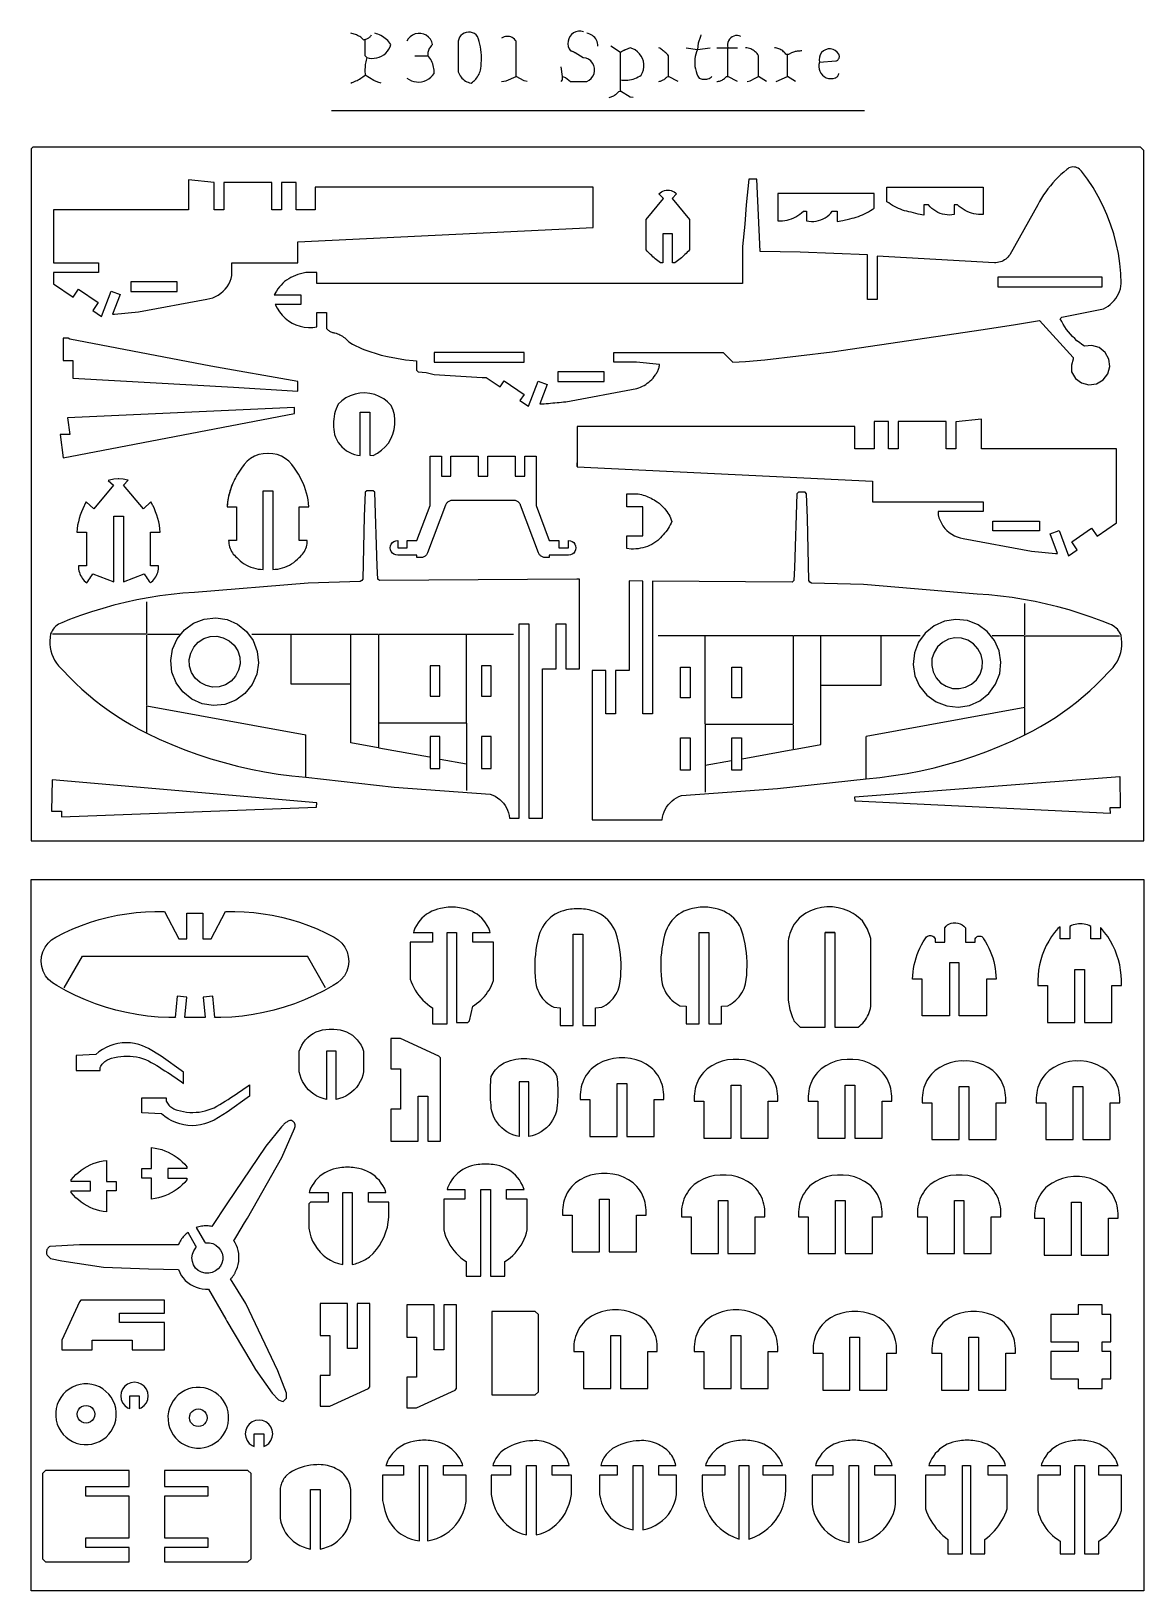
# Model space of a CAD drawing. Header units: inches. Extents: x -183 to 183, y -257 to 257.
import ezdxf

# ---------------------------------------------------------------- set-up
doc = ezdxf.new("R2010")
doc.units = ezdxf.units.IN
doc.header["$MEASUREMENT"] = 0
for name, color, linetype in [('ENGRAVINGS', 3, 'CONTINUOUS'), ('PROFILEEDGES', 1, 'CONTINUOUS'), ('SECTIONCUTEDGES', 5, 'CONTINUOUS')]:
    doc.layers.add(name, color=color, linetype=linetype)

msp = doc.modelspace()

# ---------------------------------------------------------------- linework, layer by layer
at = {"layer": 'ENGRAVINGS'}
for p, q in [((-145.25, 58.5), (-145.25, 68.89)), ((144.16, 57.97), (144.16, 68.36)), ((117.7, 62.55), (114.25, 61.02)), ((121.43, 63.13), (117.7, 62.55)), ((125.19, 62.73), (121.43, 63.13)), ((128.71, 61.37), (125.19, 62.73)), ((-145.42, 58.28), (-176.35, 58.28)), ((-145.25, 34.83), (-145.25, 58.1)), ((-145.03, 58.28), (-134.46, 58.28)), ((-110.67, 58.28), (-97.81, 58.28)), ((-97.78, 58.25), (-97.78, 41.87)), ((-97.75, 58.28), (-78.02, 58.28)), ((-77.95, 41.93), (-77.95, 58.21)), ((-77.89, 58.28), (-68.93, 58.28)), ((-68.86, 58.21), (-68.86, 29.09)), ((-68.8, 58.28), (-39.9, 58.28)), ((-39.83, 29.09), (-39.83, 58.21)), ((-39.76, 58.28), (-24.4, 58.28)), ((38.68, 57.75), (23.31, 57.75)), ((38.74, 28.56), (38.74, 57.68)), ((67.71, 57.75), (38.81, 57.75)), ((67.78, 57.68), (67.78, 28.56)), ((76.8, 57.75), (67.85, 57.75)), ((76.87, 41.4), (76.87, 57.68)), ((96.66, 57.75), (76.94, 57.75)), ((96.69, 57.72), (96.69, 41.34)), ((109.59, 57.75), (96.73, 57.75)), ((111.31, 58.65), (109.08, 55.6)), ((114.25, 61.02), (111.31, 58.65)), ((118.94, 56.57), (117, 55.57)), ((121.09, 57.04), (118.94, 56.57)), ((123.27, 56.93), (121.09, 57.04)), ((125.36, 56.26), (123.27, 56.93)), ((131.76, 59.14), (128.71, 61.37)), ((134.13, 56.2), (131.76, 59.14)), ((143.94, 57.75), (133.38, 57.75)), ((144.16, 34.3), (144.16, 57.57)), ((144.34, 57.75), (175.27, 57.75)), ((107.72, 52.08), (107.32, 48.32)), ((109.08, 55.6), (107.72, 52.08)), ((114.19, 52.25), (113.52, 50.16)), ((115.38, 54.09), (114.19, 52.25)), ((117, 55.57), (115.38, 54.09)), ((127.2, 55.08), (125.36, 56.26)), ((128.68, 53.46), (127.2, 55.08)), ((129.68, 51.51), (128.68, 53.46)), ((130.15, 49.37), (129.68, 51.51)), ((135.66, 52.75), (134.13, 56.2)), ((136.25, 49.02), (135.66, 52.75)), ((107.32, 48.32), (107.9, 44.59)), ((113.52, 50.16), (113.42, 47.97)), ((113.42, 47.97), (113.88, 45.83)), ((129.38, 45.09), (130.04, 47.18)), ((130.04, 47.18), (130.15, 49.37)), ((135.84, 45.26), (136.25, 49.02)), ((-97.78, 41.87), (-78.02, 41.87)), ((-77.95, 22.41), (-77.95, 41.8)), ((76.87, 21.88), (76.87, 41.27)), ((96.69, 41.34), (76.94, 41.34)), ((107.9, 44.59), (109.43, 41.14)), ((109.43, 41.14), (111.8, 38.2)), ((113.88, 45.83), (114.89, 43.88)), ((114.89, 43.88), (116.36, 42.26)), ((116.36, 42.26), (118.2, 41.08)), ((124.62, 40.77), (126.57, 41.78)), ((126.57, 41.78), (128.19, 43.25)), ((128.19, 43.25), (129.38, 45.09)), ((132.26, 38.69), (134.48, 41.74)), ((134.48, 41.74), (135.84, 45.26)), ((111.8, 38.2), (114.85, 35.97)), ((118.2, 41.08), (120.29, 40.41)), ((120.29, 40.41), (122.48, 40.31)), ((122.48, 40.31), (124.62, 40.77)), ((125.86, 34.79), (129.32, 36.32)), ((129.32, 36.32), (132.26, 38.69)), ((-145.25, 34.64), (-92.87, 25.12)), ((-145.25, 25.82), (-145.25, 34.64)), ((144.16, 34.11), (91.78, 24.59)), ((114.85, 35.97), (118.38, 34.61)), ((118.38, 34.61), (122.13, 34.21)), ((122.13, 34.21), (125.86, 34.79)), ((144.16, 25.23), (144.16, 34.11)), ((-68.86, 28.95), (-68.86, 20.84)), ((-68.8, 29.02), (-39.9, 29.02)), ((-39.83, 28.95), (-39.83, 16.33)), ((38.74, 28.42), (38.74, 15.8)), ((67.71, 28.49), (38.81, 28.49)), ((67.78, 28.42), (67.78, 20.31)), ((-92.87, 11.19), (-92.87, 25.12)), ((-68.96, 20.77), (-77.95, 22.41)), ((-52.1, 17.7), (-68.8, 20.74)), ((67.87, 20.24), (76.87, 21.88)), ((91.78, 10.69), (91.78, 24.59)), ((-48.5, 17.05), (-39.9, 15.49)), ((-39.83, 16.33), (-39.83, 15.54)), ((-39.83, 15.47), (-39.83, 6.7)), ((38.74, 15.8), (38.74, 15.01)), ((47.41, 16.52), (38.81, 14.96)), ((51.02, 17.18), (67.71, 20.21)), ((38.74, 14.94), (38.74, 6.17)), ((-172.41, -58.28), (-166.47, -47.82)), ((-166.47, -47.82), (-92.25, -47.82)), ((-86.31, -58.28), (-92.25, -47.82))]:
    msp.add_line(p, q, dxfattribs=at)
at = {"layer": 'PROFILEEDGES'}
for points in [[(-89.16, 177.49), (-92.87, 177.49), (-95.47, 176.76), (-96.25, 176.49), (-97.01, 176.17), (-97.75, 175.8), (-98.46, 175.39), (-99.15, 174.93), (-99.8, 174.42), (-100.42, 173.88), (-101, 173.29), (-101.55, 172.67), (-102.05, 172.02), (-102.51, 171.33), (-103.22, 170.08), (-94.45, 170.08), (-94.45, 166.91), (-102.92, 166.91), (-102.3, 165.65), (-101.54, 164.46), (-100.66, 163.37), (-99.65, 162.38), (-98.55, 161.52), (-97.35, 160.78), (-96.07, 160.19), (-94.74, 159.74), (-93.36, 159.44), (-91.96, 159.3), (-90.56, 159.32), (-89.16, 159.5), (-89.16, 164.26), (-85.99, 164.26), (-85.99, 158.97), (-85.81, 158.78), (-85.62, 158.6), (-85.42, 158.44), (-85.22, 158.28), (-85, 158.14), (-84.77, 158.01), (-84.54, 157.9), (-84.3, 157.8), (-84.05, 157.71), (-83.8, 157.64), (-83.55, 157.58), (-83.29, 157.55), (-82.85, 157.41), (-82.41, 157.25), (-81.99, 157.08), (-81.57, 156.88), (-81.16, 156.66), (-80.76, 156.42), (-80.38, 156.17), (-80.01, 155.89), (-79.65, 155.6), (-79.3, 155.29), (-78.98, 154.96), (-78.66, 154.62), (-77.44, 153.81), (-74.3, 152.25), (-73.34, 151.94), (-67.96, 150.18), (-65.92, 149.78), (-60.03, 148.61), (-57.42, 148.39), (-56.36, 148.31), (-56.36, 145.22), (-55.83, 144.69), (-53.22, 144.47), (-50.52, 143.88), (-34.68, 142.85), (-33.36, 142.85), (-28.78, 139.73), (-27.42, 141.73), (-20.91, 137.28), (-22.28, 135.28), (-19.43, 133.34), (-16.27, 141.68), (-13.3, 140.56), (-15.74, 134.11), (-15.03, 134.15), (-14.31, 134.21), (-13.6, 134.26), (-12.88, 134.32), (-12.17, 134.37), (-11.46, 134.44), (-10.74, 134.5), (-10.03, 134.57), (-9.32, 134.64), (-8.61, 134.71), (-7.89, 134.79), (-7.18, 134.87), (16.29, 139.22), (16.9, 139.42), (17.5, 139.66), (18.08, 139.93), (18.64, 140.23), (19.19, 140.56), (19.71, 140.93), (20.22, 141.32), (20.7, 141.74), (21.16, 142.19), (21.59, 142.67), (21.99, 143.16), (22.37, 143.68), (22.55, 143.94), (22.72, 144.2), (22.87, 144.46), (23.02, 144.74), (23.15, 145.02), (23.28, 145.3), (23.39, 145.59), (23.48, 145.89), (23.57, 146.18), (23.64, 146.49), (23.7, 146.79), (23.74, 147.1), (16.12, 147.86), (8.72, 147.86), (8.72, 151.04), (44.69, 151.04), (47.87, 147.86), (52.12, 148.15), (58.48, 148.7), (80.65, 151.27), (130.36, 158.65), (141.02, 160.35), (148.92, 161.62), (160.03, 149.45), (160.03, 148.92), (159.5, 146.91), (159.5, 144.69), (160.8, 142.55), (162.82, 141.06), (165.24, 140.44), (167.73, 140.78), (169.89, 142.04), (171.42, 144.02), (172.09, 146.43), (171.8, 148.92), (170.58, 151.11), (168.63, 152.68), (166.23, 153.4), (163.74, 153.15), (162.9, 153.72), (162.09, 154.33), (161.3, 154.97), (160.55, 155.65), (159.83, 156.36), (159.14, 157.1), (158.49, 157.88), (157.88, 158.68), (157.3, 159.51), (156.76, 160.37), (156.26, 161.25), (155.8, 162.15), (156.33, 162.68), (170.04, 165.51), (170.83, 165.91), (171.57, 166.39), (172.28, 166.92), (172.93, 167.52), (173.54, 168.17), (174.08, 168.86), (174.56, 169.61), (174.97, 170.39), (175.32, 171.21), (175.59, 172.05), (175.78, 172.91), (175.91, 173.79), (175.77, 177.12), (175.45, 180.44), (174.95, 183.74), (174.27, 187.01), (173.42, 190.23), (172.39, 193.4), (171.19, 196.51), (169.82, 199.55), (168.28, 202.52), (166.59, 205.39), (164.74, 208.17), (162.74, 210.84), (162.45, 211.19), (162.12, 211.5), (161.74, 211.76), (161.33, 211.96), (160.9, 212.1), (160.45, 212.18), (159.99, 212.2), (159.54, 212.15), (159.09, 212.04), (158.67, 211.87), (158.28, 211.64), (157.92, 211.35), (156.94, 210.55), (156, 209.71), (155.08, 208.84), (154.2, 207.94), (153.35, 207.01), (152.53, 206.04), (151.75, 205.05), (151, 204.03), (150.29, 202.99), (149.62, 201.92), (148.99, 200.83), (148.39, 199.71), (139.16, 183.29), (138.87, 182.88), (138.55, 182.51), (138.2, 182.16), (137.82, 181.84), (137.41, 181.56), (136.98, 181.31), (136.53, 181.1), (136.06, 180.93), (135.59, 180.81), (135.1, 180.72), (134.6, 180.67), (134.11, 180.67), (95.49, 182.78), (95.49, 168.5), (92.31, 168.5), (92.31, 183.31), (70.08, 184.12), (56.86, 184.37), (55.8, 208.18), (53.16, 208.18), (52.34, 199.69), (51.86, 193.38), (51.04, 185.95), (51.04, 173.79), (-89.16, 173.79)], [(-123.02, 206.59), (-123.03, 207.1), (-131.49, 207.99), (-131.49, 198.14), (-175.93, 198.13), (-175.93, 180.65), (-161.11, 180.65), (-161.11, 177.49), (-175.93, 177.49), (-175.93, 173.74), (-169.52, 169.36), (-167.73, 171.98), (-161.22, 167.53), (-163.01, 164.91), (-160.16, 162.96), (-157.01, 171.31), (-154.04, 170.19), (-156.48, 163.74), (-155.83, 163.74), (-147.92, 164.5), (-125.43, 168.66), (-124.44, 168.85), (-123.48, 169.14), (-122.55, 169.53), (-121.67, 170.01), (-120.84, 170.58), (-120.07, 171.24), (-119.38, 171.97), (-118.76, 172.76), (-118.23, 173.62), (-117.79, 174.53), (-117.45, 175.47), (-117.2, 176.45), (-117.2, 180.67), (-95.51, 180.67), (-95.51, 187.54), (1.84, 192.28), (1.84, 205.56), (-89.69, 205.53), (-89.69, 198.13), (-96.04, 198.13), (-96.04, 207.12), (-100.8, 207.12), (-100.8, 198.13), (-103.98, 198.13), (-103.98, 207.12), (-119.85, 207.12), (-119.85, 198.13), (-123.02, 198.13)], [(32.12, 183.35), (31.73, 182.99), (31.34, 182.63), (30.94, 182.28), (30.53, 181.94), (30.11, 181.61), (29.69, 181.28), (29.26, 180.97), (28.82, 180.67), (28.03, 180.67), (28.03, 190.19), (24.85, 190.19), (24.85, 180.67), (24.06, 180.67), (23.62, 180.97), (23.19, 181.28), (22.77, 181.61), (22.35, 181.94), (21.94, 182.28), (21.54, 182.63), (21.15, 182.99), (20.76, 183.35), (20.38, 183.73), (20.01, 184.11), (19.65, 184.5), (19.3, 184.9), (19.3, 194.95), (25.03, 201.84), (23.53, 203.34), (23.93, 203.71), (24.37, 204.02), (24.85, 204.27), (25.36, 204.45), (25.89, 204.57), (26.42, 204.61), (26.44, 204.61), (26.46, 204.61), (27, 204.57), (27.52, 204.45), (28.03, 204.27), (28.51, 204.02), (28.95, 203.71), (29.35, 203.34), (27.85, 201.84), (33.58, 194.95), (33.58, 184.9), (33.23, 184.5), (32.87, 184.11), (32.5, 183.73)], [(68.65, 195.78), (69.32, 196.17), (69.96, 196.61), (70.57, 197.08), (71.15, 197.6), (72.21, 197.6), (72.21, 194.42), (72.99, 194.3), (73.78, 194.26), (74.57, 194.29), (75.36, 194.39), (76.14, 194.56), (76.89, 194.8), (77.62, 195.12), (78.32, 195.5), (78.98, 195.94), (79.59, 196.44), (80.16, 196.99), (80.67, 197.6), (82.26, 197.6), (82.26, 194.25), (84.12, 194.52), (86.45, 195.16), (87.17, 195.3), (87.88, 195.48), (88.58, 195.68), (89.28, 195.91), (89.96, 196.17), (90.64, 196.45), (91.3, 196.76), (91.96, 197.09), (92.6, 197.44), (93.22, 197.82), (93.83, 198.23), (94.43, 198.66), (94.43, 203.42), (62.68, 203.42), (62.68, 194.42), (63.46, 194.41), (64.23, 194.46), (65, 194.55), (65.76, 194.7), (66.51, 194.9), (67.24, 195.14), (67.96, 195.44)], [(120.1, 196.42), (119.31, 196.37), (118.51, 196.4), (117.73, 196.5), (116.95, 196.68), (116.2, 196.92), (115.47, 197.23), (114.77, 197.61), (114.11, 198.05), (113.5, 198.55), (112.93, 199.11), (112.42, 199.71), (110.83, 199.71), (110.83, 196.36), (108.96, 196.64), (106.64, 197.27), (105.92, 197.42), (105.21, 197.6), (104.51, 197.8), (103.81, 198.03), (103.12, 198.28), (102.45, 198.57), (101.78, 198.87), (101.13, 199.2), (100.49, 199.56), (99.87, 199.94), (99.26, 200.34), (98.66, 200.77), (98.66, 205.53), (130.4, 205.53), (130.4, 196.54), (129.63, 196.53), (128.86, 196.57), (128.09, 196.67), (127.33, 196.81), (126.58, 197.01), (125.85, 197.26), (125.13, 197.56), (124.44, 197.9), (123.77, 198.29), (123.13, 198.72), (122.52, 199.2), (121.94, 199.71), (120.88, 199.71), (120.88, 196.54)], [(135.17, 175.9), (135.17, 172.73), (169.56, 172.73), (169.56, 175.9)], [(-135.19, 174.32), (-150.54, 174.32), (-150.54, 171.14), (-135.19, 171.14)], [(-124.13, 146.62), (-170.6, 155.47), (-171.17, 155.8), (-172.76, 155.8), (-172.76, 148.39), (-169.58, 148.39), (-169.58, 142.57), (-116.66, 139.64), (-95.51, 138.34), (-95.51, 141.51)], [(-20.91, 151.04), (-50.54, 151.04), (-50.54, 147.86), (-20.91, 147.86)], [(5.54, 141.51), (5.54, 144.69), (-9.8, 144.69), (-9.8, 141.51)], [(-82.62, 122.26), (-82.13, 121.43), (-81.56, 120.65), (-80.91, 119.94), (-80.19, 119.29), (-79.41, 118.72), (-78.57, 118.23), (-77.69, 117.83), (-76.78, 117.52), (-75.84, 117.3), (-74.88, 117.18), (-74.88, 131.46), (-71.7, 131.46), (-71.7, 117.26), (-70.65, 117.18), (-69.2, 117.93), (-67.86, 118.86), (-66.67, 119.97), (-65.63, 121.24), (-64.78, 122.63), (-64.12, 124.12), (-63.68, 125.69), (-63.45, 127.31), (-63.44, 128.94), (-63.65, 130.56), (-64.08, 132.13), (-64.72, 133.63), (-65.87, 134.8), (-67.17, 135.8), (-68.6, 136.61), (-70.13, 137.21), (-71.72, 137.59), (-73.36, 137.74), (-74.99, 137.67), (-76.61, 137.37), (-78.16, 136.84), (-79.63, 136.1), (-80.97, 135.17), (-82.18, 134.05), (-82.54, 133.28), (-82.85, 132.48), (-83.12, 131.67), (-83.34, 130.84), (-83.51, 130), (-83.64, 129.16), (-83.71, 128.3), (-83.74, 127.45), (-83.71, 126.59), (-83.64, 125.74), (-83.51, 124.89), (-83.34, 124.05), (-83.03, 123.14)], [(-96.57, 132.97), (-171.4, 129.59), (-170.64, 124.05), (-173.82, 124.05), (-172.79, 116.32), (-96.57, 130.93)], [(174.32, 94.9), (174.32, 119.29), (129.88, 119.3), (129.88, 129.16), (121.41, 128.27), (121.41, 127.76), (121.41, 119.29), (118.24, 119.29), (118.24, 128.29), (102.36, 128.29), (102.36, 119.29), (99.19, 119.29), (99.19, 128.29), (94.43, 128.29), (94.43, 119.29), (88.08, 119.29), (88.08, 126.7), (-3.46, 126.72), (-3.45, 113.45), (93.9, 108.71), (93.9, 101.83), (130.4, 101.83), (130.4, 98.66), (115.59, 98.66), (115.59, 97.62), (115.83, 96.64), (116.18, 95.69), (116.62, 94.79), (117.15, 93.93), (117.76, 93.13), (118.46, 92.4), (119.22, 91.75), (120.05, 91.18), (120.93, 90.7), (121.86, 90.31), (122.83, 90.01), (123.82, 89.82), (146.3, 85.66), (154.21, 84.9), (154.86, 84.9), (152.42, 91.35), (155.39, 92.48), (158.55, 84.13), (161.4, 86.08), (159.61, 88.7), (166.12, 93.14), (167.91, 90.52)], [(-16.95, 100.65), (-12.61, 89.16), (-9.43, 89.16), (-9.43, 86.72), (-6.26, 86.72), (-6.26, 89.16), (-5.63, 89.07), (-5.04, 88.83), (-4.54, 88.44), (-4.15, 87.94), (-3.91, 87.35), (-3.82, 86.72), (-3.91, 86.1), (-4.15, 85.51), (-4.54, 85.01), (-5.04, 84.62), (-5.63, 84.38), (-6.26, 84.29), (-12.61, 84.29), (-12.61, 83.5), (-13.92, 83.5), (-14.16, 83.51), (-14.39, 83.55), (-14.63, 83.61), (-14.85, 83.7), (-15.07, 83.81), (-15.27, 83.94), (-15.45, 84.09), (-15.62, 84.26), (-15.78, 84.45), (-15.91, 84.65), (-16.02, 84.86), (-16.1, 85.09), (-22.04, 100.78), (-22.13, 100.99), (-22.25, 101.2), (-22.39, 101.4), (-22.54, 101.58), (-22.71, 101.75), (-22.9, 101.9), (-23.1, 102.03), (-23.31, 102.14), (-23.53, 102.23), (-23.76, 102.29), (-23.99, 102.34), (-24.23, 102.36), (-44.58, 102.36), (-44.82, 102.34), (-45.05, 102.29), (-45.28, 102.23), (-45.5, 102.14), (-45.71, 102.03), (-45.91, 101.9), (-46.1, 101.75), (-46.27, 101.58), (-46.42, 101.4), (-46.56, 101.2), (-46.67, 100.99), (-46.77, 100.78), (-52.7, 85.09), (-52.79, 84.86), (-52.9, 84.65), (-53.03, 84.45), (-53.18, 84.26), (-53.35, 84.09), (-53.54, 83.94), (-53.74, 83.81), (-53.96, 83.7), (-54.18, 83.61), (-54.41, 83.55), (-54.65, 83.51), (-54.89, 83.5), (-56.2, 83.5), (-56.2, 84.29), (-62.55, 84.29), (-63.18, 84.38), (-63.77, 84.62), (-64.27, 85.01), (-64.66, 85.51), (-64.9, 86.1), (-64.98, 86.72), (-64.9, 87.35), (-64.66, 87.94), (-64.27, 88.44), (-63.77, 88.83), (-63.18, 89.07), (-62.55, 89.16), (-62.55, 86.72), (-59.38, 86.72), (-59.38, 89.16), (-56.2, 89.16), (-51.85, 100.65), (-51.85, 116.91), (-48.16, 116.91), (-48.16, 110.3), (-44.99, 110.3), (-44.99, 116.91), (-35.99, 116.91), (-35.99, 110.3), (-32.82, 110.3), (-32.82, 116.91), (-23.82, 116.91), (-23.82, 110.3), (-20.65, 110.3), (-20.65, 116.91), (-16.95, 116.91)], [(-151.35, 108.97), (-151.52, 109.03), (-152.97, 109.35), (-154.45, 109.44), (-154.64, 109.44), (-156.12, 109.35), (-157.57, 109.03), (-157.95, 108.89), (-156.16, 107.38), (-162.72, 99.51), (-165.24, 101.82), (-165.49, 101.36), (-165.79, 100.79), (-165.92, 100.53), (-166.35, 99.6), (-166.78, 98.54), (-167.17, 97.46), (-167.5, 96.36), (-167.78, 95.25), (-168.01, 94.13), (-168.18, 93.02), (-168.19, 92.98), (-168.3, 91.86), (-165.13, 91.86), (-165.13, 80.75), (-167.76, 80.75), (-167.75, 80.21), (-167.69, 79.68), (-167.59, 79.16), (-167.45, 78.64), (-167.27, 78.14), (-167.05, 77.65), (-166.8, 77.17), (-166.51, 76.72), (-166.19, 76.29), (-165.83, 75.88), (-165.45, 75.51), (-165.04, 75.16), (-164.7, 75.65), (-164.36, 76.14), (-164.02, 76.63), (-163.68, 77.12), (-163.35, 77.61), (-163.01, 78.1), (-156.13, 75.54), (-156.13, 97.15), (-152.96, 97.15), (-152.96, 75.54), (-146.08, 78.1), (-145.75, 77.61), (-145.41, 77.12), (-145.07, 76.63), (-144.73, 76.14), (-144.4, 75.65), (-144.05, 75.16), (-143.64, 75.51), (-143.26, 75.88), (-142.9, 76.29), (-142.58, 76.72), (-142.29, 77.17), (-142.04, 77.65), (-141.82, 78.14), (-141.64, 78.64), (-141.51, 79.16), (-141.41, 79.68), (-141.35, 80.21), (-141.33, 80.75), (-143.96, 80.75), (-143.96, 91.86), (-140.79, 91.86), (-140.91, 92.98), (-140.91, 93.02), (-141.08, 94.13), (-141.31, 95.25), (-141.59, 96.36), (-141.92, 97.46), (-142.31, 98.54), (-142.74, 99.6), (-143.18, 100.53), (-143.3, 100.79), (-143.6, 101.36), (-143.85, 101.82), (-146.37, 99.51), (-152.93, 107.38)], [(-174.81, 61.2), (-175.27, 60.82), (-175.7, 60.39), (-176.08, 59.93), (-176.41, 59.42), (-176.68, 58.89), (-176.91, 58.33), (-177.09, 57.23), (-177.17, 56.12), (-177.15, 55), (-177.03, 53.9), (-176.82, 52.8), (-176.5, 51.73), (-176.09, 50.7), (-175.59, 49.7), (-175, 48.75), (-174.33, 47.86), (-173.58, 47.04), (-172.76, 46.28), (-170.78, 44.18), (-168.74, 42.14), (-166.64, 40.17), (-164.48, 38.27), (-162.25, 36.43), (-159.97, 34.67), (-157.64, 32.97), (-155.26, 31.35), (-152.82, 29.81), (-150.34, 28.34), (-147.81, 26.95), (-145.25, 25.65), (-141.13, 23.7), (-136.95, 21.88), (-132.72, 20.19), (-128.44, 18.63), (-124.11, 17.21), (-119.74, 15.93), (-115.33, 14.79), (-110.89, 13.78), (-106.42, 12.91), (-101.92, 12.18), (-97.4, 11.6), (-92.87, 11.15), (-63.75, 7.9), (-32.06, 5.59), (-31.22, 5.27), (-30.42, 4.86), (-29.66, 4.38), (-28.94, 3.83), (-28.29, 3.22), (-27.69, 2.54), (-27.16, 1.81), (-26.7, 1.04), (-26.32, 0.22), (-26.02, -0.63), (-25.81, -1.5), (-25.67, -2.4), (-22.5, -2.4), (-22.5, 61.62), (-19.32, 61.62), (-19.32, -2.4), (-14.83, -2.4), (-14.83, 46.81), (-10.33, 46.81), (-10.33, 61.62), (-7.16, 61.62), (-7.16, 46.81), (-2.66, 46.81), (-2.66, 76.44), (-3.47, 76.44), (-68.53, 75.91), (-69.06, 76.44), (-69.29, 80.64), (-70.12, 105.01), (-70.65, 105.54), (-72.76, 105.54), (-73.29, 105.01), (-73.56, 97.07), (-74.08, 76.44), (-74.35, 75.91), (-74.89, 75.64), (-92, 75.12), (-129.48, 72.02), (-133.32, 71.74), (-137.15, 71.35), (-140.97, 70.85), (-144.78, 70.24), (-148.56, 69.53), (-152.32, 68.71), (-156.06, 67.78), (-159.77, 66.76), (-163.46, 65.62), (-167.1, 64.39), (-170.72, 63.05), (-173.22, 62.05), (-173.78, 61.82), (-174.31, 61.54)], [(140.04, 23.17), (144.16, 25.12), (146.73, 26.43), (149.26, 27.81), (151.74, 29.28), (154.17, 30.83), (156.56, 32.44), (158.89, 34.14), (161.17, 35.9), (163.39, 37.74), (165.55, 39.64), (167.66, 41.62), (169.7, 43.65), (171.67, 45.75), (172.49, 46.51), (173.24, 47.33), (173.91, 48.22), (174.5, 49.17), (175, 50.17), (175.41, 51.2), (175.73, 52.27), (175.95, 53.37), (176.07, 54.48), (176.09, 55.59), (176, 56.7), (175.82, 57.8), (175.6, 58.36), (175.32, 58.89), (174.99, 59.4), (174.61, 59.86), (174.19, 60.29), (173.72, 60.67), (173.23, 61.01), (172.69, 61.29), (172.14, 61.52), (169.63, 62.53), (166.02, 63.86), (162.37, 65.1), (158.69, 66.23), (154.98, 67.25), (151.24, 68.18), (147.48, 69), (143.69, 69.71), (139.89, 70.32), (136.07, 70.82), (132.24, 71.21), (128.4, 71.49), (90.91, 74.59), (73.8, 75.11), (73.26, 75.38), (72.99, 75.91), (72.48, 96.54), (72.21, 104.48), (71.68, 105.01), (69.56, 105.01), (69.03, 104.48), (68.21, 80.12), (67.97, 75.91), (67.44, 75.38), (21.41, 75.75), (21.41, 31.99), (18.24, 31.99), (18.24, 75.78), (13.74, 75.81), (13.74, 46.28), (9.25, 46.28), (9.25, 31.99), (6.07, 31.99), (6.07, 46.28), (1.57, 46.28), (1.57, -2.92), (24.59, -2.92), (24.72, -2.03), (24.94, -1.16), (25.24, -0.31), (25.62, 0.51), (26.08, 1.28), (26.6, 2.01), (27.2, 2.69), (27.86, 3.3), (28.57, 3.85), (29.33, 4.33), (30.14, 4.74), (30.98, 5.06), (62.66, 7.37), (91.78, 10.62), (96.32, 11.07), (100.83, 11.65), (105.33, 12.38), (109.8, 13.25), (114.25, 14.26), (118.65, 15.4), (123.03, 16.69), (127.35, 18.11), (131.64, 19.66), (135.87, 21.35)], [(26.1, 98.69), (26.45, 98.18), (26.77, 97.65), (27.08, 97.11), (27.35, 96.56), (27.61, 95.99), (27.84, 95.42), (27.55, 94.83), (27.24, 94.25), (26.91, 93.67), (26.56, 93.12), (26.2, 92.57), (25.81, 92.03), (25.41, 91.51), (24.99, 91.01), (24.55, 90.52), (24.09, 90.04), (23.62, 89.58), (23.14, 89.14), (22.51, 88.67), (21.85, 88.24), (21.16, 87.85), (20.46, 87.51), (19.73, 87.2), (18.99, 86.94), (18.24, 86.72), (17.47, 86.55), (16.7, 86.42), (15.91, 86.34), (15.13, 86.3), (14.34, 86.31), (12.95, 86.49), (12.95, 90.72), (18.24, 90.72), (18.24, 100.25), (12.95, 100.25), (12.95, 104.48), (16.65, 104.48), (17.21, 104.37), (17.77, 104.24), (18.32, 104.09), (18.86, 103.92), (19.4, 103.73), (19.93, 103.53), (20.45, 103.3), (20.97, 103.06), (21.47, 102.8), (21.97, 102.52), (22.46, 102.23), (22.93, 101.91), (23.59, 101.41), (24.05, 101), (24.5, 100.58), (24.93, 100.13), (25.34, 99.67), (25.73, 99.19)], [(148.92, 95.48), (148.92, 92.31), (133.58, 92.31), (133.58, 95.48)], [(-126.95, 35.32), (-130.4, 36.85), (-133.34, 39.22), (-135.57, 42.27), (-136.93, 45.79), (-137.33, 49.55), (-136.75, 53.28), (-135.22, 56.73), (-132.85, 59.67), (-129.8, 61.9), (-126.27, 63.26), (-122.52, 63.66), (-118.79, 63.08), (-115.34, 61.55), (-112.4, 59.18), (-110.17, 56.13), (-108.81, 52.61), (-108.41, 48.85), (-108.99, 45.12), (-110.52, 41.67), (-112.89, 38.73), (-115.94, 36.5), (-119.46, 35.14), (-123.22, 34.74)], [(-123.57, 40.84), (-125.71, 41.3), (-127.65, 42.3), (-129.28, 43.78), (-130.46, 45.62), (-131.13, 47.71), (-131.23, 49.9), (-130.77, 52.04), (-129.76, 53.99), (-128.29, 55.61), (-126.45, 56.79), (-124.36, 57.46), (-122.17, 57.56), (-120.03, 57.1), (-118.08, 56.1), (-116.46, 54.62), (-115.28, 52.78), (-114.61, 50.69), (-114.5, 48.5), (-114.97, 46.36), (-115.97, 44.41), (-117.45, 42.79), (-119.29, 41.61), (-121.38, 40.94)], [(-48.69, 37.81), (-48.69, 47.87), (-51.86, 47.87), (-51.86, 37.81)], [(-31.76, 37.81), (-31.76, 47.87), (-34.93, 47.87), (-34.93, 37.81)], [(30.67, 37.29), (30.67, 47.34), (33.85, 47.34), (33.85, 37.29)], [(47.6, 37.29), (47.6, 47.34), (50.78, 47.34), (50.78, 37.29)], [(-51.86, 24.59), (-51.86, 14.01), (-48.69, 14.01), (-48.69, 24.59)], [(-34.93, 24.59), (-34.93, 14.01), (-31.76, 14.01), (-31.76, 24.59)], [(33.85, 24.06), (33.85, 13.48), (30.67, 13.48), (30.67, 24.06)], [(50.78, 24.06), (50.78, 13.48), (47.6, 13.48), (47.6, 24.06)], [(-173.37, -1.94), (-89.31, 1.28), (-89.25, 2.67), (-176.46, 10.3), (-176.63, -0.08), (-173.31, -0.07)], [(175.48, 1.01), (172.17, 1.05), (172.2, -0.81), (88.18, 3.29), (88.14, 4.68), (175.42, 11.4)], [(-126.71, -33.68), (-126.71, -42.08), (-124.07, -42.08), (-119.29, -33.15), (-116.19, -33.12), (-113.09, -33.22), (-110.01, -33.46), (-106.93, -33.83), (-103.88, -34.34), (-100.85, -34.99), (-97.85, -35.76), (-94.89, -36.67), (-91.97, -37.71), (-89.1, -38.87), (-86.29, -40.16), (-83.53, -41.57), (-82.14, -42.45), (-80.94, -43.57), (-79.96, -44.89), (-79.24, -46.38), (-78.82, -47.97), (-78.69, -49.61), (-78.87, -51.24), (-79.35, -52.82), (-80.11, -54.28), (-81.13, -55.57), (-82.37, -56.65), (-83.79, -57.48), (-86.88, -59.21), (-90.04, -60.79), (-93.27, -62.22), (-96.57, -63.5), (-99.92, -64.63), (-103.32, -65.6), (-106.76, -66.42), (-110.23, -67.07), (-113.73, -67.57), (-117.25, -67.9), (-120.78, -68.07), (-122.83, -68.08), (-123.5, -61.02), (-126.66, -61.32), (-126.02, -68.02), (-129.36, -68.04), (-132.7, -68.02), (-132.06, -61.32), (-135.22, -61.02), (-135.89, -68.08), (-137.94, -68.07), (-141.47, -67.9), (-144.99, -67.57), (-148.49, -67.07), (-151.96, -66.42), (-155.4, -65.6), (-158.8, -64.63), (-162.15, -63.5), (-165.45, -62.22), (-168.68, -60.79), (-171.84, -59.21), (-174.93, -57.48), (-176.35, -56.65), (-177.59, -55.57), (-178.61, -54.28), (-179.37, -52.82), (-179.85, -51.24), (-180.03, -49.61), (-179.9, -47.97), (-179.48, -46.38), (-178.76, -44.89), (-177.78, -43.57), (-176.58, -42.45), (-175.19, -41.57), (-172.43, -40.16), (-169.62, -38.87), (-166.75, -37.71), (-163.83, -36.67), (-160.87, -35.76), (-157.87, -34.99), (-154.84, -34.34), (-151.79, -33.83), (-148.71, -33.46), (-145.63, -33.22), (-142.53, -33.12), (-139.43, -33.15), (-134.65, -42.08), (-132.01, -42.08), (-132.01, -33.68)], [(0.53, -32.62), (-0.08, -32.5), (-0.69, -32.4), (-1.31, -32.32), (-1.93, -32.26), (-2.55, -32.23), (-3.17, -32.22), (-3.8, -32.23), (-4.42, -32.26), (-5.04, -32.32), (-5.65, -32.4), (-6.27, -32.5), (-6.88, -32.62), (-7.86, -32.85), (-8.82, -33.16), (-9.74, -33.56), (-10.63, -34.03), (-11.48, -34.57), (-12.27, -35.19), (-13.01, -35.87), (-13.69, -36.61), (-14.31, -37.41), (-14.85, -38.26), (-15.32, -39.15), (-15.71, -40.08), (-16.11, -41.49), (-16.46, -42.91), (-16.76, -44.35), (-17, -45.8), (-17.18, -47.25), (-17.31, -48.71), (-17.39, -50.18), (-17.4, -51.64), (-17.37, -53.11), (-17.28, -54.57), (-17.13, -56.03), (-16.93, -57.48), (-16.7, -58.25), (-16.42, -59), (-16.09, -59.72), (-15.7, -60.42), (-15.27, -61.09), (-14.79, -61.73), (-14.26, -62.33), (-13.69, -62.89), (-13.09, -63.41), (-12.45, -63.88), (-11.77, -64.31), (-11.07, -64.69), (-8.99, -64.89), (-8.99, -70.71), (-4.76, -70.71), (-4.76, -40.55), (-1.59, -40.55), (-1.59, -70.71), (2.65, -70.71), (2.65, -64.89), (4.72, -64.69), (5.42, -64.31), (6.1, -63.88), (6.74, -63.41), (7.35, -62.89), (7.91, -62.33), (8.44, -61.73), (8.92, -61.09), (9.35, -60.42), (9.74, -59.72), (10.07, -59), (10.35, -58.25), (10.58, -57.48), (10.78, -56.03), (10.93, -54.57), (11.02, -53.11), (11.06, -51.64), (11.04, -50.18), (10.96, -48.71), (10.83, -47.25), (10.65, -45.8), (10.41, -44.35), (10.11, -42.91), (9.77, -41.49), (9.36, -40.08), (8.97, -39.15), (8.5, -38.26), (7.96, -37.41), (7.35, -36.61), (6.67, -35.87), (5.93, -35.19), (5.13, -34.57), (4.28, -34.03), (3.39, -33.56), (2.47, -33.16), (1.51, -32.85)], [(42.06, -32.09), (41.45, -31.97), (40.84, -31.87), (40.22, -31.79), (39.6, -31.74), (38.98, -31.7), (38.36, -31.69), (37.74, -31.7), (37.12, -31.74), (36.5, -31.79), (35.88, -31.87), (35.26, -31.97), (34.65, -32.09), (33.67, -32.32), (32.72, -32.63), (31.79, -33.03), (30.9, -33.5), (30.06, -34.04), (29.26, -34.66), (28.52, -35.34), (27.84, -36.08), (27.22, -36.88), (26.68, -37.73), (26.21, -38.62), (25.82, -39.55), (25.42, -40.96), (25.07, -42.38), (24.78, -43.82), (24.54, -45.27), (24.35, -46.72), (24.22, -48.18), (24.15, -49.65), (24.13, -51.11), (24.16, -52.58), (24.25, -54.04), (24.4, -55.5), (24.6, -56.96), (24.83, -57.72), (25.11, -58.47), (25.44, -59.19), (25.83, -59.89), (26.26, -60.56), (26.75, -61.2), (27.27, -61.8), (27.84, -62.36), (28.44, -62.88), (29.09, -63.35), (29.76, -63.78), (30.46, -64.16), (32.54, -64.36), (32.54, -70.18), (36.77, -70.18), (36.77, -40.03), (39.95, -40.03), (39.95, -70.18), (44.18, -70.18), (44.18, -64.36), (46.25, -64.16), (46.96, -63.78), (47.63, -63.35), (48.27, -62.88), (48.88, -62.36), (49.45, -61.8), (49.97, -61.2), (50.45, -60.56), (50.89, -59.89), (51.27, -59.19), (51.61, -58.47), (51.89, -57.72), (52.11, -56.96), (52.32, -55.5), (52.46, -54.04), (52.55, -52.58), (52.59, -51.11), (52.57, -49.65), (52.49, -48.18), (52.36, -46.72), (52.18, -45.27), (51.94, -43.82), (51.65, -42.38), (51.3, -40.96), (50.9, -39.55), (50.51, -38.62), (50.04, -37.73), (49.49, -36.88), (48.88, -36.08), (48.2, -35.34), (47.46, -34.66), (46.66, -34.04), (45.82, -33.5), (44.93, -33.03), (44, -32.63), (43.04, -32.32)], [(163.75, -52.19), (163.75, -69.65), (172.74, -69.65), (172.74, -57.48), (175.92, -57.48), (175.95, -55.79), (175.87, -54.09), (175.68, -52.4), (175.38, -50.73), (174.98, -49.08), (174.47, -47.46), (173.85, -45.87), (173.14, -44.33), (172.33, -42.84), (171.42, -41.4), (170.42, -40.03), (169.34, -38.72), (169.04, -38.44), (169.04, -42.08), (165.87, -42.08), (165.87, -38.01), (165.33, -37.75), (164.77, -37.54), (164.2, -37.37), (163.62, -37.25), (163.02, -37.18), (162.43, -37.16), (161.83, -37.18), (161.24, -37.25), (160.66, -37.37), (160.08, -37.54), (159.53, -37.75), (158.99, -38.01), (158.99, -42.08), (155.81, -42.08), (155.81, -38.12), (154.99, -38.72), (153.9, -40.03), (152.91, -41.4), (152, -42.84), (151.19, -44.33), (150.47, -45.87), (149.86, -47.46), (149.35, -49.08), (148.94, -50.73), (148.65, -52.4), (148.46, -54.09), (148.38, -55.79), (148.41, -57.48), (151.58, -57.48), (151.58, -69.65), (160.58, -69.65), (160.58, -52.19)], [(-80.4, -72.41), (-79.38, -72.8), (-78.41, -73.29), (-77.49, -73.89), (-76.65, -74.59), (-75.89, -75.37), (-75.22, -76.23), (-74.64, -77.16), (-74.17, -78.15), (-73.81, -79.18), (-73.81, -85.96), (-74.06, -87.07), (-74.42, -88.14), (-74.89, -89.17), (-75.46, -90.15), (-76.13, -91.06), (-76.89, -91.91), (-77.72, -92.67), (-78.63, -93.35), (-79.6, -93.93), (-80.63, -94.41), (-81.7, -94.78), (-82.8, -95.05), (-82.8, -79.18), (-85.98, -79.18), (-85.98, -95.05), (-87.08, -94.78), (-88.15, -94.41), (-89.17, -93.93), (-90.14, -93.35), (-91.05, -92.67), (-91.89, -91.91), (-92.65, -91.06), (-93.31, -90.15), (-93.88, -89.17), (-94.35, -88.14), (-94.72, -87.07), (-94.97, -85.96), (-94.97, -79.18), (-94.61, -78.15), (-94.14, -77.16), (-93.56, -76.23), (-92.89, -75.37), (-92.12, -74.59), (-91.28, -73.89), (-90.37, -73.29), (-89.39, -72.8), (-88.37, -72.41), (-87.32, -72.13), (-86.23, -71.97), (-85.14, -71.93), (-83.63, -71.93), (-82.54, -71.97), (-81.46, -72.13)], [(-149.24, -76.62), (-150.61, -76.42), (-151.99, -76.36), (-153.37, -76.42), (-154.74, -76.6), (-156.08, -76.92), (-157.39, -77.35), (-158.65, -77.91), (-159.86, -78.58), (-161, -79.36), (-162.06, -80.24), (-168.53, -80.6), (-168.53, -85.53), (-160.6, -85.53), (-160.6, -84.47), (-160.58, -84.47), (-160.38, -84.11), (-160.15, -83.76), (-159.9, -83.43), (-159.63, -83.12), (-159.34, -82.84), (-159.02, -82.57), (-158.69, -82.32), (-158.35, -82.1), (-157.98, -81.91), (-157.61, -81.74), (-157.22, -81.59), (-156.83, -81.48), (-155.83, -81.21), (-154.82, -80.99), (-153.8, -80.84), (-152.77, -80.75), (-151.73, -80.73), (-150.7, -80.77), (-149.67, -80.87), (-148.65, -81.03), (-147.64, -81.25), (-146.65, -81.54), (-145.67, -81.88), (-144.72, -82.29), (-143.8, -82.82), (-142.88, -83.36), (-141.96, -83.9), (-141.05, -84.46), (-140.15, -85.02), (-139.25, -85.59), (-138.35, -86.17), (-137.46, -86.76), (-136.57, -87.35), (-135.69, -87.96), (-134.82, -88.57), (-133.95, -89.18), (-133.08, -89.79), (-133.08, -86.04), (-140.47, -80.76), (-144.72, -78.22), (-146.59, -77.39), (-147.9, -76.94)], [(-52.65, -108.81), (-48.42, -108.81), (-48.41, -81.3), (-48.94, -80.77), (-61.64, -74.95), (-64.81, -74.95), (-64.81, -85.01), (-61.64, -85.01), (-61.64, -98.22), (-64.81, -98.22), (-64.81, -108.81), (-55.82, -108.81), (-55.82, -94), (-52.64, -94), (-52.64, -108.28)], [(-10.7, -86.38), (-10.38, -86.94), (-10.08, -87.52), (-9.99, -88.46), (-9.91, -89.4), (-9.86, -90.35), (-9.82, -91.3), (-9.8, -92.25), (-9.8, -93.19), (-9.82, -94.14), (-9.86, -95.09), (-9.92, -96.03), (-10, -96.98), (-10.1, -97.92), (-10.22, -98.86), (-10.54, -99.9), (-10.97, -100.9), (-11.48, -101.86), (-12.09, -102.76), (-12.78, -103.6), (-13.54, -104.38), (-14.38, -105.08), (-15.27, -105.69), (-16.22, -106.22), (-17.22, -106.66), (-18.25, -107), (-19.31, -107.24), (-19.31, -89.23), (-22.49, -89.23), (-22.49, -107.24), (-23.55, -107), (-24.58, -106.66), (-25.58, -106.22), (-26.53, -105.69), (-27.42, -105.08), (-28.26, -104.38), (-29.02, -103.6), (-29.71, -102.76), (-30.31, -101.86), (-30.83, -100.9), (-31.25, -99.9), (-31.58, -98.86), (-31.7, -97.92), (-31.8, -96.98), (-31.87, -96.03), (-31.93, -95.09), (-31.97, -94.14), (-31.99, -93.19), (-32, -92.25), (-31.98, -91.3), (-31.94, -90.35), (-31.88, -89.4), (-31.81, -88.46), (-31.71, -87.52), (-31.42, -86.94), (-31.09, -86.38), (-30.73, -85.85), (-30.34, -85.34), (-29.92, -84.87), (-29.47, -84.43), (-28.99, -84.02), (-28.49, -83.65), (-27.97, -83.31), (-27.42, -83.02), (-26.87, -82.77), (-26.29, -82.56), (-25.42, -82.26), (-24.53, -82.01), (-23.63, -81.82), (-22.73, -81.68), (-21.81, -81.6), (-20.9, -81.57), (-19.98, -81.6), (-19.07, -81.68), (-18.16, -81.82), (-17.27, -82.01), (-16.38, -82.26), (-15.5, -82.56), (-14.93, -82.77), (-14.37, -83.02), (-13.83, -83.31), (-13.31, -83.65), (-12.81, -84.02), (-12.33, -84.43), (-11.88, -84.87), (-11.46, -85.34), (-11.06, -85.85)], [(25.08, -92.61), (24.98, -91.76), (24.81, -90.93), (24.59, -90.1), (24.31, -89.3), (23.97, -88.52), (23.58, -87.76), (23.14, -87.03), (22.65, -86.33), (22.11, -85.67), (21.52, -85.05), (20.9, -84.47), (19.37, -83.43), (17.72, -82.58), (15.99, -81.94), (14.19, -81.52), (12.35, -81.31), (11.38, -81.33), (10.4, -81.31), (8.56, -81.52), (6.76, -81.94), (5.03, -82.58), (3.38, -83.43), (1.85, -84.47), (1.23, -85.05), (0.64, -85.67), (0.1, -86.33), (-0.39, -87.03), (-0.83, -87.76), (-1.22, -88.52), (-1.56, -89.3), (-1.84, -90.1), (-2.06, -90.93), (-2.23, -91.76), (-2.33, -92.61), (-2.38, -93.46), (-2.38, -95.05), (0.79, -95.05), (0.79, -107.22), (9.79, -107.22), (9.79, -89.76), (12.96, -89.76), (12.96, -107.22), (21.96, -107.22), (21.96, -95.05), (25.13, -95.05), (25.13, -93.46)], [(50.53, -90.29), (50.53, -107.75), (59.52, -107.75), (59.52, -95.58), (62.7, -95.58), (62.7, -93.99), (62.65, -93.14), (62.54, -92.29), (62.38, -91.46), (62.15, -90.63), (61.87, -89.83), (61.54, -89.04), (61.15, -88.29), (60.7, -87.56), (60.21, -86.86), (59.67, -86.2), (59.09, -85.58), (58.46, -85), (56.93, -83.96), (55.29, -83.11), (53.55, -82.47), (51.75, -82.04), (49.91, -81.84), (48.94, -81.86), (47.97, -81.84), (46.13, -82.04), (44.33, -82.47), (42.59, -83.11), (40.95, -83.96), (39.42, -85), (38.79, -85.58), (38.21, -86.2), (37.67, -86.86), (37.18, -87.56), (36.73, -88.29), (36.34, -89.04), (36.01, -89.83), (35.73, -90.63), (35.5, -91.46), (35.34, -92.29), (35.23, -93.14), (35.18, -93.99), (35.18, -95.58), (38.36, -95.58), (38.36, -107.75), (47.35, -107.75), (47.35, -90.29)], [(88.09, -90.29), (88.09, -107.75), (97.09, -107.75), (97.09, -95.58), (100.26, -95.58), (100.26, -93.99), (100.21, -93.14), (100.11, -92.29), (99.94, -91.46), (99.72, -90.63), (99.44, -89.83), (99.1, -89.04), (98.71, -88.29), (98.27, -87.56), (97.78, -86.86), (97.24, -86.2), (96.65, -85.58), (96.03, -85), (94.5, -83.96), (92.85, -83.11), (91.12, -82.47), (89.32, -82.04), (87.48, -81.84), (86.5, -81.86), (85.53, -81.84), (83.69, -82.04), (81.89, -82.47), (80.16, -83.11), (78.51, -83.96), (76.98, -85), (76.36, -85.58), (75.77, -86.2), (75.23, -86.86), (74.74, -87.56), (74.3, -88.29), (73.91, -89.04), (73.57, -89.83), (73.29, -90.63), (73.07, -91.46), (72.9, -92.29), (72.8, -93.14), (72.75, -93.99), (72.75, -95.58), (75.92, -95.58), (75.92, -107.75), (84.92, -107.75), (84.92, -90.29)], [(122.48, -90.82), (125.66, -90.82), (125.66, -108.28), (134.65, -108.28), (134.65, -96.11), (137.83, -96.11), (137.83, -94.52), (137.78, -93.67), (137.67, -92.82), (137.51, -91.99), (137.28, -91.16), (137, -90.36), (136.67, -89.57), (136.28, -88.81), (135.83, -88.09), (135.34, -87.39), (134.8, -86.73), (134.22, -86.11), (133.59, -85.53), (132.06, -84.48), (130.42, -83.64), (128.68, -83), (126.88, -82.57), (125.04, -82.37), (124.07, -82.39), (123.1, -82.37), (121.26, -82.57), (119.46, -83), (117.72, -83.64), (116.08, -84.48), (114.55, -85.53), (113.92, -86.11), (113.34, -86.73), (112.8, -87.39), (112.31, -88.09), (111.86, -88.81), (111.47, -89.57), (111.14, -90.36), (110.86, -91.16), (110.63, -91.99), (110.47, -92.82), (110.36, -93.67), (110.31, -94.52), (110.31, -96.11), (113.49, -96.11), (113.49, -108.28), (122.48, -108.28)], [(148.03, -92.82), (147.93, -93.67), (147.88, -94.52), (147.88, -96.11), (151.05, -96.11), (151.05, -108.28), (160.05, -108.28), (160.05, -90.82), (163.22, -90.82), (163.22, -108.28), (172.22, -108.28), (172.22, -96.11), (175.39, -96.11), (175.39, -94.52), (175.34, -93.67), (175.24, -92.82), (175.07, -91.99), (174.85, -91.16), (174.57, -90.36), (174.23, -89.57), (173.84, -88.81), (173.4, -88.09), (172.91, -87.39), (172.37, -86.73), (171.78, -86.11), (171.16, -85.53), (169.63, -84.48), (167.98, -83.64), (166.25, -83), (164.44, -82.57), (162.61, -82.37), (161.63, -82.39), (160.66, -82.37), (158.82, -82.57), (157.02, -83), (155.29, -83.64), (153.64, -84.48), (152.11, -85.53), (151.48, -86.11), (150.9, -86.73), (150.36, -87.39), (149.87, -88.09), (149.43, -88.81), (149.04, -89.57), (148.7, -90.36), (148.42, -91.16), (148.2, -91.99)], [(-122.44, -143.06), (-121.58, -143.78), (-120.9, -144.67), (-120.43, -145.69), (-120.2, -146.78), (-120.21, -147.91), (-120.48, -148.99), (-120.98, -150), (-121.69, -150.87), (-122.57, -151.56), (-123.65, -152.08), (-124.83, -152.33), (-126.04, -152.3), (-127.2, -151.98), (-128.25, -151.4), (-129.14, -150.59), (-129.81, -149.59), (-130.22, -148.46), (-130.36, -147.26), (-130.21, -146.06), (-129.78, -144.94), (-129.1, -143.95), (-129.07, -143.9), (-129.05, -143.86), (-129.03, -143.81), (-129.01, -143.76), (-129, -143.71), (-128.99, -143.66), (-128.99, -143.61), (-128.99, -143.56), (-128.99, -143.51), (-129, -143.46), (-129.01, -143.41), (-129.02, -143.36), (-131.61, -138.89), (-131.91, -139.1), (-132.26, -139.37), (-132.6, -139.65), (-132.92, -139.96), (-133.22, -140.29), (-133.51, -140.63), (-133.77, -140.99), (-134.02, -141.36), (-134.24, -141.74), (-134.44, -142.14), (-134.62, -142.55), (-134.77, -142.96), (-167.45, -142.93), (-177.23, -143.51), (-177.45, -143.66), (-177.66, -143.84), (-177.84, -144.05), (-177.99, -144.27), (-178.12, -144.52), (-178.21, -144.78), (-178.26, -145.04), (-178.29, -145.32), (-178.28, -145.59), (-178.23, -145.86), (-178.15, -146.12), (-178.04, -146.37), (-176.98, -147.43), (-173.25, -148.26), (-159.5, -150.32), (-144.69, -150.88), (-134.82, -151.13), (-134.39, -152.1), (-133.86, -153.01), (-133.24, -153.86), (-132.53, -154.65), (-131.74, -155.35), (-130.88, -155.97), (-129.97, -156.49), (-129, -156.91), (-127.99, -157.23), (-126.96, -157.44), (-125.9, -157.54), (-124.85, -157.53), (-119.2, -167.48), (-118.88, -168.12), (-110.96, -181.37), (-109.38, -184.02), (-103.96, -191.87), (-101.85, -193.99), (-100.74, -194.41), (-100.26, -194.52), (-99.2, -193.46), (-99.2, -192.4), (-99.24, -191.82), (-102.01, -184.52), (-112.54, -162.3), (-117.63, -154.16), (-117.46, -154), (-117.31, -153.84), (-117.15, -153.67), (-117.01, -153.5), (-116.87, -153.32), (-116.73, -153.13), (-116.6, -152.94), (-116.48, -152.75), (-116.37, -152.55), (-116.26, -152.35), (-116.16, -152.15), (-116.07, -151.94), (-115.67, -151.12), (-115.35, -150.27), (-115.11, -149.39), (-114.94, -148.49), (-114.86, -147.59), (-114.86, -146.68), (-114.94, -145.77), (-115.1, -144.87), (-115.34, -143.99), (-115.66, -143.14), (-116.06, -142.32), (-116.53, -141.54), (-116.21, -141.08), (-115.6, -140.02), (-113.06, -135.74), (-112.01, -134.15), (-100.68, -114.15), (-96.56, -104.57), (-96.43, -104.29), (-96.36, -103.99), (-96.33, -103.68), (-96.37, -103.37), (-96.45, -103.07), (-96.59, -102.79), (-96.77, -102.54), (-96.99, -102.33), (-97.25, -102.15), (-97.53, -102.02), (-97.83, -101.95), (-98.14, -101.93), (-98.4, -102.06), (-98.65, -102.19), (-98.89, -102.34), (-99.13, -102.5), (-99.36, -102.66), (-99.59, -102.84), (-99.81, -103.02), (-100.02, -103.21), (-100.22, -103.41), (-100.42, -103.61), (-100.61, -103.82), (-100.79, -104.04), (-105.97, -110.45), (-118.88, -129.39), (-123.76, -136.91), (-124.19, -136.83), (-124.62, -136.77), (-125.05, -136.73), (-125.49, -136.71), (-125.92, -136.7), (-126.36, -136.72), (-126.79, -136.75), (-127.22, -136.81), (-127.65, -136.88), (-128.08, -136.97), (-128.5, -137.08), (-128.91, -137.21), (-126.16, -141.98), (-126.15, -142.01), (-126.13, -142.07), (-126.1, -142.11), (-126.06, -142.16), (-126.02, -142.2), (-125.97, -142.23), (-125.92, -142.25), (-125.87, -142.27), (-125.81, -142.28), (-125.76, -142.28), (-125.7, -142.27), (-125.65, -142.26), (-124.53, -142.28), (-123.44, -142.56)], [(-138.19, -112.41), (-137.18, -112.92), (-136.2, -113.49), (-135.27, -114.13), (-134.37, -114.83), (-133.53, -115.59), (-132.74, -116.41), (-132.01, -117.27), (-132.01, -117.8), (-138.35, -117.8), (-138.35, -120.97), (-132.01, -120.97), (-132.01, -121.5), (-132.74, -122.37), (-133.53, -123.18), (-134.37, -123.94), (-135.27, -124.64), (-136.2, -125.28), (-137.18, -125.86), (-138.19, -126.37), (-139.24, -126.81), (-140.31, -127.18), (-141.41, -127.48), (-142.52, -127.7), (-143.65, -127.85), (-143.65, -120.97), (-146.82, -120.97), (-146.82, -117.8), (-143.65, -117.8), (-143.65, -110.92), (-142.52, -111.07), (-141.41, -111.3), (-140.31, -111.59), (-139.24, -111.96)], [(-168.57, -119.82), (-167.73, -119.07), (-166.84, -118.36), (-165.9, -117.72), (-164.92, -117.15), (-163.91, -116.64), (-162.86, -116.2), (-161.79, -115.83), (-160.7, -115.53), (-159.58, -115.3), (-158.46, -115.15), (-158.46, -122.03), (-155.28, -122.03), (-155.28, -125.21), (-158.46, -125.21), (-158.46, -132.08), (-159.58, -131.94), (-160.7, -131.71), (-161.79, -131.41), (-162.86, -131.04), (-163.91, -130.6), (-164.92, -130.09), (-165.9, -129.52), (-166.84, -128.88), (-167.73, -128.17), (-168.57, -127.41), (-169.36, -126.6), (-170.1, -125.74), (-170.1, -125.21), (-163.75, -125.21), (-163.75, -122.03), (-170.1, -122.03), (-170.1, -121.5), (-169.36, -120.64)], [(-80.68, -149.42), (-80.68, -125.74), (-77.51, -125.74), (-77.51, -149.42), (-77.01, -149.3), (-76.5, -149.17), (-76.01, -149.01), (-75.52, -148.84), (-75.03, -148.66), (-74.55, -148.45), (-74.08, -148.24), (-73.61, -148), (-73.16, -147.76), (-72.71, -147.49), (-72.26, -147.22), (-71.83, -146.92), (-70.64, -145.78), (-69.56, -144.53), (-68.58, -143.18), (-67.73, -141.76), (-67.01, -140.26), (-66.42, -138.7), (-65.96, -137.09), (-65.65, -135.45), (-65.48, -133.79), (-65.46, -132.11), (-65.45, -128.91), (-72.22, -128.91), (-72.22, -125.74), (-66.47, -125.74), (-66.59, -125.19), (-66.95, -124.33), (-67.42, -123.44), (-67.96, -122.59), (-68.58, -121.8), (-69.26, -121.05), (-70, -120.37), (-70.79, -119.76), (-71.64, -119.21), (-72.53, -118.74), (-73.46, -118.34), (-74.41, -118.03), (-75.39, -117.8), (-76, -117.68), (-76.62, -117.58), (-77.24, -117.5), (-77.85, -117.45), (-78.48, -117.41), (-79.1, -117.4), (-79.72, -117.41), (-80.34, -117.45), (-80.96, -117.5), (-81.58, -117.58), (-82.19, -117.68), (-82.8, -117.8), (-83.78, -118.03), (-84.74, -118.34), (-85.66, -118.74), (-86.55, -119.21), (-87.4, -119.76), (-88.2, -120.37), (-88.94, -121.05), (-89.62, -121.8), (-90.23, -122.59), (-90.78, -123.44), (-91.25, -124.33), (-91.64, -125.26), (-91.77, -125.74), (-85.45, -125.74), (-85.45, -128.91), (-91.27, -128.91), (-91.8, -129.44), (-91.8, -137.5), (-91.53, -138.95), (-91.12, -140.35), (-90.57, -141.71), (-89.89, -143), (-89.07, -144.21), (-88.14, -145.32), (-87.1, -146.33), (-85.96, -147.22), (-84.73, -147.98), (-83.43, -148.61), (-82.08, -149.09)], [(-27.25, -148.49), (-26.33, -147.87), (-25.46, -147.2), (-24.64, -146.47), (-23.86, -145.69), (-23.14, -144.86), (-22.48, -143.98), (-21.87, -143.06), (-21.33, -142.1), (-20.86, -141.11), (-20.45, -140.09), (-20.11, -139.04), (-19.84, -137.97), (-19.84, -127.85), (-26.72, -127.85), (-26.72, -124.68), (-20.92, -124.68), (-21.06, -124.2), (-21.45, -123.27), (-21.92, -122.38), (-22.46, -121.54), (-23.08, -120.74), (-23.76, -120), (-24.5, -119.31), (-25.29, -118.7), (-26.14, -118.15), (-27.03, -117.68), (-27.96, -117.29), (-28.91, -116.97), (-29.89, -116.74), (-30.5, -116.62), (-31.12, -116.52), (-31.73, -116.44), (-32.35, -116.39), (-32.97, -116.36), (-33.6, -116.34), (-34.22, -116.36), (-34.84, -116.39), (-35.46, -116.44), (-36.08, -116.52), (-36.69, -116.62), (-37.3, -116.74), (-38.28, -116.97), (-39.24, -117.29), (-40.16, -117.68), (-41.05, -118.15), (-41.9, -118.7), (-42.7, -119.31), (-43.44, -120), (-44.12, -120.74), (-44.73, -121.54), (-45.27, -122.38), (-45.74, -123.27), (-46.14, -124.2), (-46.27, -124.68), (-40.47, -124.68), (-40.47, -127.85), (-47.35, -127.85), (-47.35, -137.97), (-47.08, -139.04), (-46.74, -140.09), (-46.34, -141.11), (-45.86, -142.1), (-45.32, -143.06), (-44.72, -143.98), (-44.05, -144.86), (-43.33, -145.69), (-42.56, -146.47), (-41.73, -147.2), (-40.86, -147.87), (-39.95, -148.49), (-39.95, -153.25), (-35.18, -153.25), (-35.18, -124.68), (-32.01, -124.68), (-32.01, -153.25), (-27.25, -153.25)], [(17.76, -125.85), (17.32, -125.12), (16.83, -124.42), (16.29, -123.76), (15.7, -123.14), (15.08, -122.56), (13.55, -121.52), (11.9, -120.67), (10.17, -120.03), (8.37, -119.61), (6.53, -119.41), (5.56, -119.42), (4.58, -119.41), (2.74, -119.61), (0.94, -120.03), (-0.79, -120.67), (-2.44, -121.52), (-3.97, -122.56), (-4.59, -123.14), (-5.18, -123.76), (-5.72, -124.42), (-6.21, -125.12), (-6.65, -125.85), (-7.04, -126.61), (-7.38, -127.39), (-7.66, -128.2), (-7.88, -129.02), (-8.05, -129.86), (-8.15, -130.7), (-8.2, -131.56), (-8.2, -133.14), (-5.03, -133.14), (-5.03, -145.31), (3.97, -145.31), (3.97, -127.85), (7.14, -127.85), (7.14, -145.31), (16.14, -145.31), (16.14, -133.14), (19.31, -133.14), (19.31, -131.56), (19.26, -130.7), (19.16, -129.86), (18.99, -129.02), (18.77, -128.2), (18.49, -127.39), (18.15, -126.61)], [(46.29, -128.38), (46.29, -145.84), (55.29, -145.84), (55.29, -133.67), (58.46, -133.67), (58.46, -132.08), (58.42, -131.23), (58.31, -130.39), (58.14, -129.55), (57.92, -128.73), (57.64, -127.92), (57.3, -127.14), (56.91, -126.38), (56.47, -125.65), (55.98, -124.95), (55.44, -124.29), (54.86, -123.67), (54.23, -123.09), (52.7, -122.05), (51.06, -121.2), (49.32, -120.56), (47.52, -120.14), (45.68, -119.94), (44.71, -119.95), (43.74, -119.94), (41.9, -120.14), (40.1, -120.56), (38.36, -121.2), (36.71, -122.05), (35.18, -123.09), (34.56, -123.67), (33.97, -124.29), (33.43, -124.95), (32.94, -125.65), (32.5, -126.38), (32.11, -127.14), (31.78, -127.92), (31.49, -128.73), (31.27, -129.55), (31.11, -130.39), (31, -131.23), (30.95, -132.08), (30.95, -133.67), (34.13, -133.67), (34.13, -145.84), (43.12, -145.84), (43.12, -128.38)], [(84.92, -128.38), (84.92, -145.84), (93.91, -145.84), (93.91, -133.67), (97.09, -133.67), (97.09, -132.08), (97.04, -131.23), (96.93, -130.39), (96.77, -129.55), (96.54, -128.73), (96.26, -127.92), (95.93, -127.14), (95.54, -126.38), (95.09, -125.65), (94.6, -124.95), (94.06, -124.29), (93.48, -123.67), (92.85, -123.09), (91.32, -122.05), (89.68, -121.2), (87.94, -120.56), (86.14, -120.14), (84.3, -119.94), (83.33, -119.95), (82.36, -119.94), (80.52, -120.14), (78.72, -120.56), (76.98, -121.2), (75.34, -122.05), (73.81, -123.09), (73.18, -123.67), (72.6, -124.29), (72.06, -124.95), (71.57, -125.65), (71.12, -126.38), (70.73, -127.14), (70.4, -127.92), (70.12, -128.73), (69.89, -129.55), (69.73, -130.39), (69.62, -131.23), (69.57, -132.08), (69.57, -133.67), (72.75, -133.67), (72.75, -145.84), (81.74, -145.84), (81.74, -128.38)], [(124.07, -128.38), (124.07, -145.84), (133.06, -145.84), (133.06, -133.67), (136.24, -133.67), (136.24, -132.08), (136.19, -131.23), (136.08, -130.39), (135.92, -129.55), (135.69, -128.73), (135.41, -127.92), (135.08, -127.14), (134.69, -126.38), (134.25, -125.65), (133.75, -124.95), (133.22, -124.29), (132.63, -123.67), (132.01, -123.09), (130.48, -122.05), (128.83, -121.2), (127.09, -120.56), (125.29, -120.14), (123.45, -119.94), (122.48, -119.95), (121.51, -119.94), (119.67, -120.14), (117.87, -120.56), (116.13, -121.2), (114.49, -122.05), (112.96, -123.09), (112.33, -123.67), (111.75, -124.29), (111.21, -124.95), (110.72, -125.65), (110.28, -126.38), (109.89, -127.14), (109.55, -127.92), (109.27, -128.73), (109.05, -129.55), (108.88, -130.39), (108.77, -131.23), (108.73, -132.08), (108.73, -133.67), (111.9, -133.67), (111.9, -145.84), (120.89, -145.84), (120.89, -128.38)], [(162.69, -128.91), (162.69, -146.37), (171.69, -146.37), (171.69, -134.2), (174.86, -134.2), (174.86, -132.61), (174.81, -131.76), (174.71, -130.92), (174.54, -130.08), (174.32, -129.26), (174.04, -128.45), (173.7, -127.67), (173.31, -126.91), (172.87, -126.18), (172.38, -125.48), (171.84, -124.82), (171.25, -124.2), (170.63, -123.62), (169.1, -122.58), (167.45, -121.73), (165.72, -121.09), (163.92, -120.67), (162.08, -120.47), (161.1, -120.48), (160.13, -120.47), (158.29, -120.67), (156.49, -121.09), (154.76, -121.73), (153.11, -122.58), (151.58, -123.62), (150.96, -124.2), (150.37, -124.82), (149.83, -125.48), (149.34, -126.18), (148.9, -126.91), (148.51, -127.67), (148.17, -128.45), (147.89, -129.26), (147.67, -130.08), (147.5, -130.92), (147.4, -131.76), (147.35, -132.61), (147.35, -134.2), (150.52, -134.2), (150.52, -146.37), (159.52, -146.37), (159.52, -128.91)], [(-154.23, -168.59), (-154.23, -165.42), (-139.94, -165.42), (-139.41, -165.42), (-139.41, -161.2), (-166.92, -161.18), (-167.45, -161.71), (-173.27, -174.41), (-173.27, -177.59), (-163.22, -177.59), (-163.22, -174.41), (-150, -174.41), (-150, -177.59), (-139.41, -177.59), (-139.41, -168.59)], [(-75.93, -162.24), (-75.92, -162.77), (-75.92, -177.06), (-79.1, -177.06), (-79.1, -162.24), (-88.09, -162.24), (-88.09, -172.83), (-84.92, -172.83), (-84.92, -186.05), (-88.09, -186.05), (-88.09, -196.1), (-84.92, -196.1), (-72.22, -190.28), (-71.69, -189.75), (-71.7, -162.24)], [(-47.36, -162.77), (-47.35, -163.3), (-47.35, -177.59), (-50.53, -177.59), (-50.53, -162.77), (-59.52, -162.77), (-59.52, -173.36), (-56.35, -173.36), (-56.35, -186.58), (-59.52, -186.58), (-59.52, -196.63), (-56.35, -196.63), (-43.65, -190.81), (-43.12, -190.28), (-43.13, -162.77)], [(10.85, -172.82), (10.85, -190.28), (19.84, -190.28), (19.84, -178.11), (23.01, -178.11), (23.01, -176.53), (22.97, -175.68), (22.86, -174.83), (22.69, -173.99), (22.47, -173.17), (22.19, -172.36), (21.85, -171.58), (21.46, -170.82), (21.02, -170.09), (20.53, -169.4), (19.99, -168.73), (19.41, -168.11), (18.78, -167.53), (17.25, -166.49), (15.61, -165.65), (13.87, -165), (12.07, -164.58), (10.23, -164.38), (9.26, -164.39), (8.29, -164.38), (6.45, -164.58), (4.65, -165), (2.91, -165.65), (1.27, -166.49), (-0.26, -167.53), (-0.89, -168.11), (-1.47, -168.73), (-2.01, -169.4), (-2.51, -170.09), (-2.95, -170.82), (-3.34, -171.58), (-3.67, -172.36), (-3.95, -173.17), (-4.18, -173.99), (-4.34, -174.83), (-4.45, -175.68), (-4.5, -176.53), (-4.5, -178.11), (-1.32, -178.11), (-1.32, -190.28), (7.67, -190.28), (7.67, -172.82)], [(50.53, -190.28), (59.52, -190.28), (59.52, -178.11), (62.7, -178.11), (62.7, -176.53), (62.65, -175.68), (62.54, -174.83), (62.38, -173.99), (62.15, -173.17), (61.87, -172.36), (61.54, -171.58), (61.15, -170.82), (60.7, -170.09), (60.21, -169.4), (59.67, -168.73), (59.09, -168.11), (58.46, -167.53), (56.93, -166.49), (55.29, -165.65), (53.55, -165), (51.75, -164.58), (49.91, -164.38), (48.94, -164.39), (47.97, -164.38), (46.13, -164.58), (44.33, -165), (42.59, -165.65), (40.95, -166.49), (39.42, -167.53), (38.79, -168.11), (38.21, -168.73), (37.67, -169.4), (37.18, -170.09), (36.73, -170.82), (36.34, -171.58), (36.01, -172.36), (35.73, -173.17), (35.5, -173.99), (35.34, -174.83), (35.23, -175.68), (35.18, -176.53), (35.18, -178.11), (38.36, -178.11), (38.36, -190.28), (47.35, -190.28), (47.35, -172.82), (50.53, -172.82)], [(152.64, -178.11), (152.64, -187.11), (161.69, -187.11), (161.69, -190.28), (169.57, -190.28), (169.57, -187.11), (172.44, -187.11), (172.44, -178.11), (169.57, -178.11), (169.57, -174.94), (172.44, -174.94), (172.44, -165.95), (169.57, -165.95), (169.57, -162.77), (161.69, -162.77), (161.69, -165.95), (152.64, -165.95), (152.64, -174.94), (161.69, -174.94), (161.69, -178.11)], [(-17.2, -164.89), (-31.48, -164.89), (-31.48, -192.4), (-17.2, -192.4), (-16.14, -191.34), (-16.14, -165.95)], [(89.68, -173.35), (89.68, -190.81), (98.67, -190.81), (98.67, -178.64), (101.85, -178.64), (101.85, -177.06), (101.8, -176.21), (101.69, -175.36), (101.53, -174.52), (101.3, -173.7), (101.02, -172.89), (100.69, -172.11), (100.3, -171.35), (99.86, -170.62), (99.36, -169.92), (98.83, -169.26), (98.24, -168.64), (97.62, -168.06), (96.09, -167.02), (94.44, -166.17), (92.7, -165.53), (90.9, -165.11), (89.06, -164.91), (88.09, -164.92), (87.12, -164.91), (85.28, -165.11), (83.48, -165.53), (81.74, -166.17), (80.1, -167.02), (78.57, -168.06), (77.94, -168.64), (77.36, -169.26), (76.82, -169.92), (76.33, -170.62), (75.89, -171.35), (75.5, -172.11), (75.16, -172.89), (74.88, -173.7), (74.66, -174.52), (74.49, -175.36), (74.38, -176.21), (74.34, -177.06), (74.34, -178.64), (77.51, -178.64), (77.51, -190.81), (86.5, -190.81), (86.5, -173.35)], [(128.83, -173.35), (128.83, -190.81), (137.83, -190.81), (137.83, -178.64), (141, -178.64), (141, -177.06), (140.95, -176.21), (140.85, -175.36), (140.68, -174.52), (140.46, -173.7), (140.18, -172.89), (139.84, -172.11), (139.45, -171.35), (139.01, -170.62), (138.52, -169.92), (137.98, -169.26), (137.39, -168.64), (136.77, -168.06), (135.24, -167.02), (133.59, -166.17), (131.86, -165.53), (130.05, -165.11), (128.21, -164.91), (127.24, -164.92), (126.27, -164.91), (124.43, -165.11), (122.63, -165.53), (120.9, -166.17), (119.25, -167.02), (117.72, -168.06), (117.09, -168.64), (116.51, -169.26), (115.97, -169.92), (115.48, -170.62), (115.04, -171.35), (114.65, -172.11), (114.31, -172.89), (114.03, -173.7), (113.81, -174.52), (113.64, -175.36), (113.54, -176.21), (113.49, -177.06), (113.49, -178.64), (116.66, -178.64), (116.66, -190.81), (125.66, -190.81), (125.66, -173.35)], [(-173.6, -193.23), (-174.25, -194.37), (-174.75, -195.58), (-175.08, -196.85), (-175.25, -198.14), (-175.25, -199.45), (-175.08, -200.75), (-174.73, -202.01), (-174.23, -203.22), (-173.57, -204.35), (-172.77, -205.39), (-171.84, -206.31), (-170.8, -207.11), (-169.67, -207.76), (-168.46, -208.26), (-167.19, -208.59), (-165.89, -208.76), (-164.58, -208.76), (-163.29, -208.58), (-162.02, -208.24), (-160.81, -207.74), (-159.68, -207.08), (-158.65, -206.28), (-157.72, -205.35), (-156.93, -204.31), (-156.28, -203.17), (-155.78, -201.97), (-155.45, -200.7), (-155.27, -199.4), (-155.28, -198.09), (-155.45, -196.79), (-155.8, -195.53), (-156.3, -194.32), (-156.96, -193.19), (-157.76, -192.15), (-158.69, -191.23), (-159.73, -190.44), (-160.86, -189.79), (-162.07, -189.29), (-163.34, -188.95), (-164.64, -188.78), (-165.95, -188.79), (-167.24, -188.96), (-168.51, -189.31), (-169.72, -189.81), (-170.85, -190.47), (-171.88, -191.26), (-172.8, -192.2)], [(-150.87, -196.93), (-150.87, -192.74), (-147.7, -192.74), (-147.7, -196.93), (-147.03, -196.65), (-146.09, -195.93), (-145.37, -195), (-144.92, -193.91), (-144.77, -192.74), (-144.92, -191.57), (-145.37, -190.47), (-146.09, -189.54), (-147.03, -188.82), (-148.12, -188.37), (-149.29, -188.21), (-150.46, -188.37), (-151.55, -188.82), (-152.49, -189.54), (-153.2, -190.47), (-153.66, -191.57), (-153.81, -192.74), (-153.66, -193.91), (-153.2, -195), (-152.49, -195.93), (-151.55, -196.65)], [(-137.74, -196.73), (-138.08, -197.99), (-138.25, -199.29), (-138.24, -200.6), (-138.07, -201.9), (-137.72, -203.16), (-137.22, -204.37), (-136.56, -205.5), (-135.77, -206.54), (-134.84, -207.46), (-133.8, -208.26), (-132.66, -208.9), (-131.45, -209.41), (-130.18, -209.74), (-128.89, -209.91), (-127.58, -209.9), (-126.28, -209.73), (-125.02, -209.39), (-123.81, -208.88), (-122.68, -208.22), (-121.64, -207.43), (-120.72, -206.5), (-119.92, -205.46), (-119.27, -204.32), (-118.77, -203.11), (-118.44, -201.85), (-118.27, -200.55), (-118.27, -199.24), (-118.45, -197.94), (-118.79, -196.68), (-119.29, -195.47), (-119.95, -194.34), (-120.75, -193.3), (-121.68, -192.38), (-122.72, -191.58), (-123.86, -190.93), (-125.07, -190.43), (-126.33, -190.1), (-127.63, -189.93), (-128.94, -189.94), (-130.24, -190.11), (-131.5, -190.45), (-132.71, -190.95), (-133.84, -191.61), (-134.88, -192.41), (-135.8, -193.34), (-136.59, -194.38), (-137.24, -195.52)], [(-166.02, -201.59), (-166.72, -201.3), (-167.33, -200.84), (-167.79, -200.23), (-168.09, -199.53), (-168.19, -198.77), (-168.09, -198.02), (-167.79, -197.31), (-167.33, -196.71), (-166.72, -196.24), (-166.02, -195.95), (-165.26, -195.85), (-164.51, -195.95), (-163.8, -196.24), (-163.2, -196.71), (-162.74, -197.31), (-162.44, -198.02), (-162.34, -198.77), (-162.44, -199.53), (-162.74, -200.23), (-163.2, -200.84), (-163.8, -201.3), (-164.51, -201.59), (-165.26, -201.69)], [(-130.79, -201.38), (-131.08, -200.67), (-131.18, -199.92), (-131.08, -199.16), (-130.79, -198.46), (-130.32, -197.85), (-129.72, -197.39), (-129.01, -197.1), (-128.26, -197), (-127.5, -197.1), (-126.8, -197.39), (-126.19, -197.85), (-125.73, -198.46), (-125.44, -199.16), (-125.34, -199.92), (-125.44, -200.67), (-125.73, -201.38), (-126.19, -201.98), (-126.8, -202.45), (-127.5, -202.74), (-128.26, -202.84), (-129.01, -202.74), (-129.72, -202.45), (-130.32, -201.98)], [(-112.17, -202.94), (-112.62, -204.03), (-112.77, -205.2), (-112.62, -206.37), (-112.17, -207.46), (-111.45, -208.39), (-110.51, -209.11), (-109.84, -209.39), (-109.84, -205.2), (-106.66, -205.2), (-106.66, -209.39), (-105.99, -209.11), (-105.05, -208.39), (-104.33, -207.46), (-103.88, -206.37), (-103.73, -205.2), (-103.88, -204.03), (-104.33, -202.94), (-105.05, -202), (-105.99, -201.28), (-107.08, -200.83), (-108.25, -200.67), (-109.42, -200.83), (-110.51, -201.28), (-111.45, -202)], [(-66.29, -215.2), (-66.43, -215.68), (-60.63, -215.68), (-60.63, -218.85), (-67.51, -218.85), (-67.51, -227.21), (-67.45, -227.6), (-67.26, -228.56), (-67.04, -229.51), (-66.78, -230.45), (-66.4, -231.75), (-65.89, -233.01), (-65.26, -234.2), (-64.51, -235.33), (-63.64, -236.37), (-62.67, -237.31), (-61.61, -238.15), (-60.47, -238.88), (-59.26, -239.48), (-57.99, -239.96), (-56.68, -240.3), (-55.34, -240.51), (-55.34, -215.68), (-52.7, -215.68), (-52.7, -240.51), (-51.16, -240.18), (-49.66, -239.7), (-48.23, -239.07), (-46.86, -238.29), (-45.58, -237.37), (-44.41, -236.33), (-43.35, -235.17), (-42.41, -233.91), (-41.61, -232.56), (-40.95, -231.13), (-40.44, -229.65), (-40.09, -228.11), (-40.06, -227.96), (-40.04, -227.81), (-40.02, -227.65), (-40.01, -227.49), (-40, -227.34), (-40, -227.21), (-40, -218.85), (-47.41, -218.85), (-47.41, -215.68), (-41.08, -215.68), (-41.22, -215.2), (-41.61, -214.28), (-42.08, -213.38), (-42.62, -212.54), (-43.23, -211.74), (-43.91, -211), (-44.66, -210.31), (-45.45, -209.7), (-46.3, -209.15), (-47.19, -208.68), (-48.11, -208.29), (-49.07, -207.97), (-50.05, -207.74), (-50.66, -207.62), (-51.28, -207.52), (-51.89, -207.45), (-52.51, -207.39), (-53.13, -207.36), (-53.75, -207.35), (-54.38, -207.36), (-55, -207.39), (-55.62, -207.45), (-56.23, -207.52), (-56.85, -207.62), (-57.46, -207.74), (-58.44, -207.97), (-59.4, -208.29), (-60.32, -208.68), (-61.21, -209.15), (-62.06, -209.7), (-62.85, -210.31), (-63.6, -211), (-64.28, -211.74), (-64.89, -212.54), (-65.43, -213.38), (-65.9, -214.28)], [(-9.22, -234.02), (-8.24, -232.77), (-7.38, -231.42), (-6.65, -229.96), (-6.05, -228.43), (-5.6, -226.84), (-5.3, -225.2), (-5.3, -218.85), (-11.63, -218.85), (-11.63, -215.68), (-6.03, -215.68), (-6.17, -215.09), (-6.35, -214.51), (-6.56, -213.95), (-6.81, -213.4), (-7.1, -212.86), (-7.42, -212.35), (-7.78, -211.86), (-8.17, -211.4), (-8.58, -210.96), (-9.03, -210.55), (-9.5, -210.17), (-10, -209.82), (-10.58, -209.42), (-11.19, -209.05), (-11.82, -208.71), (-12.47, -208.41), (-13.13, -208.16), (-13.81, -207.94), (-14.5, -207.76), (-15.2, -207.62), (-15.9, -207.52), (-16.61, -207.46), (-17.33, -207.45), (-18.04, -207.48), (-19.09, -207.53), (-20.13, -207.65), (-21.16, -207.83), (-22.19, -208.08), (-23.19, -208.38), (-24.18, -208.73), (-25.14, -209.15), (-26.08, -209.62), (-26.99, -210.15), (-27.87, -210.72), (-28.6, -211.27), (-29.03, -211.74), (-29.64, -212.54), (-30.19, -213.38), (-30.66, -214.28), (-31.05, -215.2), (-31.19, -215.68), (-25.39, -215.68), (-25.39, -218.85), (-31.72, -218.85), (-31.72, -225.2), (-31.42, -226.84), (-30.97, -228.43), (-30.38, -229.96), (-29.64, -231.42), (-28.78, -232.77), (-27.8, -234.02), (-26.72, -235.14), (-25.53, -236.13), (-24.26, -236.96), (-22.92, -237.64), (-21.53, -238.16), (-20.1, -238.5), (-20.1, -215.68), (-16.92, -215.68), (-16.92, -238.5), (-15.49, -238.16), (-14.1, -237.64), (-12.76, -236.96), (-11.49, -236.13), (-10.3, -235.14)], [(9.79, -215.68), (9.79, -218.85), (3.97, -218.85), (3.97, -225.2), (4.23, -226.61), (4.63, -227.99), (5.18, -229.32), (5.87, -230.58), (6.68, -231.76), (7.61, -232.85), (8.66, -233.83), (9.8, -234.7), (11.03, -235.44), (12.33, -236.05), (13.68, -236.52), (15.08, -236.84), (15.08, -215.68), (18.25, -215.68), (18.25, -236.84), (19.65, -236.52), (21.01, -236.05), (22.3, -235.44), (23.53, -234.7), (24.67, -233.83), (25.72, -232.85), (26.65, -231.76), (27.47, -230.58), (28.15, -229.32), (28.7, -227.99), (29.11, -226.61), (29.36, -225.2), (29.36, -218.85), (23.54, -218.85), (23.54, -215.68), (29.14, -215.68), (29.01, -215.11), (28.83, -214.53), (28.62, -213.96), (28.36, -213.41), (28.08, -212.87), (27.75, -212.36), (27.4, -211.87), (27.01, -211.4), (26.59, -210.96), (26.15, -210.55), (25.68, -210.17), (25.18, -209.82), (24.59, -209.42), (23.98, -209.05), (23.36, -208.71), (22.71, -208.41), (22.04, -208.16), (21.37, -207.94), (20.68, -207.76), (19.98, -207.62), (19.27, -207.52), (18.56, -207.46), (17.85, -207.45), (17.14, -207.48), (16.09, -207.53), (15.05, -207.65), (14.01, -207.83), (12.99, -208.08), (11.98, -208.38), (11, -208.73), (10.03, -209.15), (9.09, -209.62), (8.24, -210.11), (8.14, -210.18), (7.11, -211.02), (6.78, -211.33), (6.46, -211.67), (6.17, -212.01), (5.89, -212.38), (5.63, -212.75), (5.39, -213.14), (5.17, -213.54), (4.97, -213.95), (4.79, -214.37), (4.63, -214.8), (4.5, -215.24), (4.39, -215.68)], [(40.23, -232.26), (41.23, -233.77), (42.39, -235.17), (43.69, -236.44), (45.12, -237.56), (46.66, -238.52), (48.29, -239.32), (50, -239.94), (50, -215.68), (53.17, -215.68), (53.17, -239.94), (54.88, -239.32), (56.51, -238.52), (58.05, -237.56), (59.48, -236.44), (60.78, -235.17), (61.94, -233.77), (62.94, -232.26), (63.79, -230.66), (64.45, -228.97), (64.94, -227.22), (65.23, -225.43), (65.34, -223.62), (65.34, -218.85), (57.93, -218.85), (57.93, -215.68), (64.26, -215.68), (64.12, -215.2), (63.73, -214.28), (63.26, -213.38), (62.72, -212.54), (62.11, -211.74), (61.43, -211), (60.68, -210.31), (59.89, -209.7), (59.04, -209.15), (58.15, -208.68), (57.23, -208.29), (56.27, -207.97), (55.29, -207.74), (54.68, -207.62), (54.06, -207.52), (53.45, -207.45), (52.83, -207.39), (52.21, -207.36), (51.59, -207.35), (50.96, -207.36), (50.34, -207.39), (49.72, -207.45), (49.11, -207.52), (48.49, -207.62), (47.88, -207.74), (46.9, -207.97), (45.94, -208.29), (45.02, -208.68), (44.13, -209.15), (43.28, -209.7), (42.49, -210.31), (41.74, -211), (41.06, -211.74), (40.45, -212.54), (39.91, -213.38), (39.44, -214.28), (39.05, -215.2), (38.91, -215.68), (45.24, -215.68), (45.24, -218.85), (37.83, -218.85), (37.83, -223.62), (37.94, -225.43), (38.23, -227.22), (38.72, -228.97), (39.39, -230.66)], [(94.64, -215.68), (100.44, -215.68), (100.31, -215.2), (99.91, -214.28), (99.44, -213.38), (98.9, -212.54), (98.29, -211.74), (97.61, -211), (96.87, -210.31), (96.07, -209.7), (95.22, -209.15), (94.33, -208.68), (93.41, -208.29), (92.45, -207.97), (91.47, -207.74), (90.86, -207.62), (90.25, -207.52), (89.63, -207.45), (89.01, -207.39), (88.39, -207.36), (87.77, -207.35), (87.14, -207.36), (86.52, -207.39), (85.9, -207.45), (85.29, -207.52), (84.67, -207.62), (84.06, -207.74), (83.08, -207.97), (82.13, -208.29), (81.2, -208.68), (80.31, -209.15), (79.46, -209.7), (78.67, -210.31), (77.93, -211), (77.25, -211.74), (76.63, -212.54), (76.09, -213.38), (75.62, -214.28), (75.23, -215.2), (75.09, -215.68), (80.89, -215.68), (80.89, -218.85), (74.01, -218.85), (74.01, -228.38), (74.29, -229.92), (74.74, -231.42), (75.34, -232.87), (76.09, -234.25), (76.99, -235.54), (78.01, -236.73), (79.15, -237.8), (80.4, -238.74), (81.75, -239.55), (83.17, -240.22), (84.65, -240.73), (86.18, -241.08), (86.18, -215.68), (89.35, -215.68), (89.35, -241.08), (90.88, -240.73), (92.37, -240.22), (93.79, -239.55), (95.13, -238.74), (96.38, -237.8), (97.52, -236.73), (98.55, -235.54), (99.44, -234.25), (100.19, -232.87), (100.79, -231.42), (101.24, -229.92), (101.52, -228.38), (101.52, -218.85), (94.64, -218.85)], [(112.59, -215.2), (112.45, -215.68), (117.72, -215.68), (117.72, -218.85), (111.37, -218.85), (111.37, -229.96), (111.74, -230.96), (112.16, -231.93), (112.62, -232.87), (113.14, -233.8), (113.7, -234.69), (114.3, -235.56), (114.95, -236.39), (115.64, -237.19), (116.37, -237.96), (117.14, -238.69), (117.94, -239.37), (118.78, -240.02), (118.78, -244.78), (123.54, -244.78), (123.54, -215.68), (126.19, -215.68), (126.19, -244.78), (130.95, -244.78), (130.95, -240.02), (131.78, -239.37), (132.59, -238.69), (133.35, -237.96), (134.08, -237.19), (134.77, -236.39), (135.42, -235.56), (136.03, -234.69), (136.59, -233.8), (137.1, -232.87), (137.57, -231.93), (137.99, -230.96), (138.35, -229.96), (138.35, -218.85), (132.01, -218.85), (132.01, -215.68), (137.8, -215.68), (137.67, -215.2), (137.28, -214.28), (136.81, -213.38), (136.26, -212.54), (135.65, -211.74), (134.97, -211), (134.23, -210.31), (133.43, -209.7), (132.58, -209.15), (131.69, -208.68), (130.77, -208.29), (129.81, -207.97), (128.83, -207.74), (128.22, -207.62), (127.61, -207.52), (126.99, -207.45), (126.37, -207.39), (125.75, -207.36), (125.13, -207.35), (124.51, -207.36), (123.88, -207.39), (123.26, -207.45), (122.65, -207.52), (122.03, -207.62), (121.42, -207.74), (120.44, -207.97), (119.49, -208.29), (118.56, -208.68), (117.67, -209.15), (116.82, -209.7), (116.03, -210.31), (115.29, -211), (114.61, -211.74), (113.99, -212.54), (113.45, -213.38), (112.98, -214.28)], [(149.62, -215.2), (149.49, -215.68), (155.81, -215.68), (155.81, -218.85), (148.41, -218.85), (148.41, -230.49), (148.67, -231.53), (149.01, -232.55), (149.42, -233.54), (149.9, -234.5), (150.44, -235.42), (151.05, -236.3), (151.71, -237.14), (152.43, -237.94), (153.21, -238.68), (154.03, -239.36), (154.9, -239.98), (155.81, -240.55), (155.81, -244.78), (160.58, -244.78), (160.58, -215.68), (163.75, -215.68), (163.75, -244.78), (168.51, -244.78), (168.51, -240.55), (169.42, -239.98), (170.29, -239.36), (171.12, -238.68), (171.89, -237.94), (172.62, -237.14), (173.28, -236.3), (173.89, -235.42), (174.43, -234.5), (174.9, -233.54), (175.31, -232.55), (175.65, -231.53), (175.92, -230.49), (175.92, -218.85), (168.51, -218.85), (168.51, -215.68), (174.84, -215.68), (174.7, -215.2), (174.31, -214.28), (173.84, -213.38), (173.3, -212.54), (172.68, -211.74), (172, -211), (171.26, -210.31), (170.47, -209.7), (169.62, -209.15), (168.73, -208.68), (167.8, -208.29), (166.85, -207.97), (165.87, -207.74), (165.26, -207.62), (164.64, -207.52), (164.03, -207.45), (163.41, -207.39), (162.78, -207.36), (162.16, -207.35), (161.54, -207.36), (160.92, -207.39), (160.3, -207.45), (159.68, -207.52), (159.07, -207.62), (158.46, -207.74), (157.48, -207.97), (156.52, -208.29), (155.6, -208.68), (154.71, -209.15), (153.86, -209.7), (153.06, -210.31), (152.32, -211), (151.64, -211.74), (151.03, -212.54), (150.48, -213.38), (150.02, -214.28)], [(-78.04, -233.14), (-78.04, -223.54), (-78.11, -223), (-78.22, -222.44), (-78.37, -221.9), (-78.55, -221.37), (-78.77, -220.85), (-79.02, -220.34), (-79.3, -219.85), (-79.62, -219.39), (-79.96, -218.94), (-80.34, -218.52), (-80.74, -218.13), (-81.17, -217.76), (-81.75, -217.35), (-82.36, -216.98), (-82.99, -216.65), (-83.64, -216.35), (-84.3, -216.09), (-84.98, -215.87), (-85.67, -215.69), (-86.37, -215.55), (-87.07, -215.46), (-87.78, -215.4), (-88.49, -215.38), (-89.21, -215.41), (-90.25, -215.47), (-91.3, -215.59), (-92.33, -215.77), (-93.36, -216.01), (-94.36, -216.31), (-95.35, -216.67), (-96.31, -217.09), (-97.25, -217.56), (-98.1, -218.05), (-98.2, -218.11), (-99.24, -218.95), (-99.51, -219.28), (-99.77, -219.62), (-100.02, -219.97), (-100.24, -220.33), (-100.45, -220.71), (-100.63, -221.09), (-100.8, -221.48), (-100.95, -221.89), (-101.07, -222.29), (-101.18, -222.71), (-101.26, -223.13), (-101.32, -223.51), (-101.32, -233.14), (-101.04, -234.37), (-100.64, -235.57), (-100.12, -236.72), (-99.48, -237.81), (-98.74, -238.83), (-97.89, -239.76), (-96.95, -240.61), (-95.93, -241.36), (-94.84, -241.99), (-93.7, -242.51), (-92.5, -242.92), (-91.27, -243.19), (-91.27, -223.62), (-88.09, -223.62), (-88.09, -243.19), (-86.86, -242.92), (-85.66, -242.51), (-84.51, -241.99), (-83.42, -241.36), (-82.4, -240.61), (-81.47, -239.76), (-80.62, -238.83), (-79.88, -237.81), (-79.24, -236.72), (-78.72, -235.57), (-78.32, -234.37)], [(-165.34, -222.56), (-151.05, -222.56), (-151.05, -217.27), (-178.56, -217.27), (-179.62, -218.33), (-179.62, -246.37), (-178.56, -247.42), (-151.05, -247.42), (-151.05, -242.66), (-165.34, -242.66), (-165.34, -239.49), (-151.05, -239.49), (-151.05, -225.73), (-165.34, -225.73)], [(-125.13, -222.56), (-125.13, -225.73), (-139.41, -225.73), (-139.41, -239.49), (-125.13, -239.49), (-125.13, -242.66), (-139.41, -242.66), (-139.41, -247.42), (-111.9, -247.42), (-110.84, -246.37), (-110.84, -218.33), (-111.9, -217.27), (-139.41, -217.27), (-139.41, -222.56)]]:
    msp.add_lwpolyline(points, close=True, dxfattribs=at)
for points in [[(-118.68, 101.37), (-118.79, 100.25), (-115.62, 100.25), (-115.62, 89.14), (-118.26, 89.14), (-118.24, 88.6), (-118.19, 88.07), (-118.09, 87.55), (-117.95, 87.03), (-117.78, 86.52), (-117.57, 86.03), (-117.32, 85.56), (-117.03, 85.11), (-116.72, 84.68), (-116.37, 84.27), (-115.99, 83.89), (-115.59, 83.55), (-115.02, 82.95), (-114.42, 82.4), (-113.78, 81.89), (-113.1, 81.43), (-112.39, 81.01), (-111.66, 80.65), (-110.9, 80.34), (-110.12, 80.08), (-109.33, 79.88), (-108.52, 79.73), (-107.71, 79.64), (-106.89, 79.61), (-106.89, 105.54), (-103.71, 105.54), (-103.71, 79.61), (-102.89, 79.64), (-102.08, 79.73), (-101.27, 79.88), (-100.48, 80.08), (-99.7, 80.34), (-98.94, 80.65), (-98.21, 81.01), (-97.5, 81.43), (-96.82, 81.89), (-96.18, 82.4), (-95.58, 82.95), (-95.01, 83.55), (-94.61, 83.89), (-94.23, 84.27), (-93.88, 84.68), (-93.57, 85.11), (-93.28, 85.56), (-93.04, 86.03), (-92.82, 86.52), (-92.65, 87.03), (-92.51, 87.55), (-92.41, 88.07), (-92.36, 88.6), (-92.34, 89.14), (-94.98, 89.14), (-94.98, 100.25), (-91.81, 100.25), (-91.93, 101.38), (-92.1, 102.52), (-92.32, 103.64), (-92.6, 104.75), (-92.92, 105.85), (-93.3, 106.93), (-93.73, 107.99), (-94.2, 109.03), (-94.72, 110.05), (-95.29, 111.04), (-95.91, 112.01), (-96.57, 112.94), (-97.41, 114.17), (-98.43, 115.25), (-99.6, 116.16), (-100.89, 116.89), (-102.28, 117.42), (-103.73, 117.73), (-105.21, 117.83), (-105.39, 117.83), (-106.87, 117.73), (-108.32, 117.42), (-109.71, 116.89), (-111, 116.16), (-112.17, 115.25), (-113.19, 114.17), (-114.03, 112.94), (-114.69, 112.01), (-115.31, 111.04), (-115.88, 110.05), (-116.03, 109.75), (-116.2, 109.43), (-116.33, 109.18), (-116.4, 109.03), (-116.45, 108.92), (-116.58, 108.65), (-116.94, 107.85), (-117.27, 107.04), (-117.56, 106.22), (-117.83, 105.39), (-118.07, 104.55), (-118.27, 103.7), (-118.45, 102.84), (-118.6, 101.98), (-118.67, 101.41), (-118.67, 101.38), (-118.68, 101.37), (-118.71, 101.12), (-118.79, 100.25)], [(-105.3, 117.82), (-105.3, 117.83)], [(-3.45, 113.47), (-3.45, 113.47), (-3.45, 114.75)], [(-116.45, 108.92), (-116.88, 107.99), (-117.3, 106.93), (-117.68, 105.85), (-118.01, 104.75), (-118.28, 103.64), (-118.5, 102.52), (-118.67, 101.41)], [(-116.03, 109.75), (-116.33, 109.18)], [(-57.41, -40.03), (-57.38, -40.03), (-51.06, -40.03), (-51.06, -43.2), (-58.46, -43.2), (-58.46, -55.37), (-58.12, -56.33), (-57.72, -57.28), (-57.26, -58.2), (-56.75, -59.09), (-56.2, -59.95), (-55.59, -60.78), (-54.94, -61.57), (-54.24, -62.32), (-53.5, -63.03), (-52.72, -63.7), (-51.91, -64.32), (-51.06, -64.89), (-51.06, -70.18), (-46.29, -70.18), (-46.29, -40.03), (-43.12, -40.03), (-43.12, -69.65), (-39.42, -69.65), (-38.89, -69.12), (-37.83, -64.36), (-37.25, -63.94), (-36.54, -63.45), (-35.85, -62.91), (-35.2, -62.34), (-34.58, -61.74), (-33.99, -61.11), (-33.44, -60.44), (-32.92, -59.74), (-32.44, -59.02), (-32.01, -58.27), (-31.61, -57.5), (-31.26, -56.71), (-30.95, -55.9), (-30.95, -43.2), (-37.83, -43.2), (-37.83, -40.03), (-32.03, -40.03), (-32.17, -39.55), (-32.56, -38.62), (-33.03, -37.73), (-33.57, -36.88), (-34.19, -36.08), (-34.87, -35.34), (-35.61, -34.66), (-36.4, -34.04), (-37.25, -33.5), (-38.14, -33.03), (-39.07, -32.63), (-40.02, -32.32), (-41, -32.09), (-41.61, -31.97), (-42.23, -31.87), (-42.84, -31.79), (-43.46, -31.74), (-44.09, -31.7), (-44.71, -31.69), (-45.33, -31.7), (-45.95, -31.74), (-46.57, -31.79), (-47.19, -31.87), (-47.8, -31.97), (-48.41, -32.09), (-49.39, -32.32), (-50.35, -32.63), (-51.27, -33.03), (-52.16, -33.5), (-53.01, -34.04), (-53.81, -34.66), (-54.55, -35.34), (-55.23, -36.08), (-55.84, -36.88), (-56.39, -37.73), (-56.85, -38.62), (-57.25, -39.55), (-57.38, -40.03)], [(81.48, -40.03), (81.48, -40.03), (78.3, -40.03), (78.3, -40.03), (81.48, -40.03), (81.48, -71.24), (89.15, -71.24), (89.7, -70.82), (90.22, -70.36), (90.7, -69.87), (91.16, -69.35), (91.58, -68.8), (91.96, -68.23), (92.3, -67.63), (92.6, -67.01), (92.86, -66.37), (93.08, -65.71), (93.25, -65.04), (93.38, -64.36), (93.38, -42.04), (93.36, -41.96), (93.19, -41.34), (92.98, -40.74), (92.76, -40.14), (92.52, -39.55), (92.25, -38.97), (91.96, -38.4), (91.65, -37.84), (91.32, -37.29), (90.97, -36.76), (90.59, -36.24), (89.24, -34.98), (88.21, -34.25), (87.52, -33.79), (86.11, -33.01), (84.39, -32.33), (82.6, -31.86), (80.77, -31.61), (78.92, -31.58), (77.08, -31.78), (75.28, -32.21), (73.54, -32.85), (71.9, -33.69), (70.37, -34.73), (69.74, -35.31), (69.16, -35.94), (68.62, -36.6), (68.13, -37.29), (67.69, -38.02), (67.3, -38.78), (66.96, -39.57), (66.68, -40.37), (66.46, -41.19), (66.29, -42.03), (66.18, -42.88), (66.13, -43.73), (66.13, -62.3), (66.63, -65.4), (67.56, -68.01), (67.88, -68.65), (67.99, -69.12), (70.1, -71.24), (78.3, -71.24), (78.3, -40.03)], [(120.89, -36.81), (121.35, -36.82), (122.08, -36.94), (122.79, -37.18), (123.45, -37.51), (124.06, -37.94), (124.6, -38.46), (124.6, -43.2), (127.77, -43.2), (127.77, -42.08), (127.93, -41.8), (128.14, -41.57), (128.4, -41.39), (128.68, -41.26), (128.99, -41.2), (129.31, -41.2), (129.61, -41.26), (129.9, -41.39), (130.15, -41.57), (130.37, -41.8), (130.52, -42.08), (131.15, -43.07), (131.72, -44.1), (132.25, -45.15), (132.73, -46.22), (133.15, -47.32), (133.53, -48.43), (133.85, -49.56), (134.12, -50.7), (134.33, -51.86), (134.49, -53.02), (134.6, -54.19), (134.65, -55.37), (131.48, -55.37), (131.48, -67.54), (122.48, -67.54), (122.48, -50.08), (119.31, -50.08), (119.31, -67.54), (110.31, -67.54), (110.31, -55.37), (107.14, -55.37), (107.19, -54.19), (107.3, -53.02), (107.46, -51.86), (107.67, -50.7), (107.94, -49.56), (108.26, -48.43), (108.64, -47.32), (109.06, -46.22), (109.54, -45.15), (110.07, -44.1), (110.64, -43.07), (111.27, -42.08), (111.45, -41.75), (111.71, -41.48), (112.01, -41.26), (112.35, -41.1), (112.72, -41.03), (113.09, -41.03), (113.46, -41.1), (113.8, -41.26), (114.11, -41.48), (114.36, -41.75), (114.55, -42.08), (114.55, -43.2), (117.72, -43.2), (117.72, -38.46), (118.17, -37.98), (118.68, -37.56), (119.25, -37.23), (119.86, -36.99), (120.5, -36.84), (120.89, -36.81), (120.89, -36.79)], [(-135.35, -68.08), (-135.35, -68.09)], [(-123.17, -68.07), (-123.17, -68.08)], [(-138.9, -95.58), (-138.88, -95.58), (-138.68, -95.94), (-138.46, -96.28), (-138.21, -96.61), (-137.94, -96.92), (-137.65, -97.21), (-137.33, -97.48), (-137, -97.72), (-136.65, -97.94), (-136.29, -98.14), (-135.92, -98.31), (-135.53, -98.45), (-135.13, -98.57), (-134.14, -98.84), (-133.13, -99.05), (-132.1, -99.2), (-131.07, -99.29), (-130.04, -99.32), (-129.01, -99.28), (-127.98, -99.18), (-126.96, -99.02), (-125.95, -98.79), (-124.96, -98.51), (-123.98, -98.16), (-123.03, -97.76), (-122.11, -97.23), (-121.19, -96.69), (-120.27, -96.14), (-119.36, -95.59), (-118.45, -95.02), (-117.55, -94.45), (-116.66, -93.87), (-115.77, -93.29), (-114.88, -92.69), (-114, -92.09), (-113.13, -91.48), (-112.26, -90.86), (-111.39, -90.26), (-111.39, -94.01), (-118.78, -99.28), (-123.03, -101.83), (-124.9, -102.66), (-126.21, -103.1), (-127.55, -103.43), (-128.92, -103.62), (-130.3, -103.69), (-131.68, -103.63), (-133.04, -103.44), (-134.39, -103.13), (-135.7, -102.69), (-136.96, -102.14), (-138.17, -101.47), (-139.31, -100.69), (-140.37, -99.81), (-146.84, -99.45), (-146.84, -94.52), (-138.9, -94.52), (-138.9, -95.58), (-138.9, -95.58)], [(151.05, -236.31), (151.05, -236.31), (151.05, -236.32)]]:
    msp.add_lwpolyline(points, dxfattribs=at)
at = {"layer": 'SECTIONCUTEDGES'}
for p, q in [((-2.15, 256.95), (-3, 256.93)), ((-1.32, 256.79), (-2.15, 256.95)), ((-77.64, 256.19), (-78.04, 256.26)), ((-77.25, 256.11), (-77.64, 256.19)), ((-76.86, 256), (-77.25, 256.11)), ((-76.48, 255.87), (-76.86, 256)), ((-76.11, 255.72), (-76.48, 255.87)), ((-75.75, 255.55), (-76.11, 255.72)), ((-75.39, 255.36), (-75.75, 255.55)), ((-75.05, 255.15), (-75.39, 255.36)), ((-74.72, 254.93), (-75.05, 255.15)), ((-74.4, 254.68), (-74.72, 254.93)), ((-74.1, 254.42), (-74.4, 254.68)), ((-73.81, 254.14), (-74.1, 254.42)), ((-73.81, 254.14), (-73.54, 254.17)), ((-73.54, 254.17), (-73.28, 254.23)), ((-73.28, 254.23), (-73.02, 254.3)), ((-73.28, 248.85), (-73.28, 254.14)), ((-73.02, 254.3), (-72.77, 254.39)), ((-72.77, 254.39), (-72.53, 254.5)), ((-72.53, 254.5), (-72.3, 254.62)), ((-72.3, 254.62), (-72.07, 254.77)), ((-72.07, 254.77), (-71.86, 254.93)), ((-71.86, 254.93), (-71.66, 255.11)), ((-71.66, 255.11), (-71.48, 255.3)), ((-71.48, 255.3), (-71.31, 255.51)), ((-71.31, 255.51), (-71.16, 255.73)), ((-69.57, 256.11), (-70.1, 256.26)), ((-69.05, 255.93), (-69.57, 256.11)), ((-68.54, 255.72), (-69.05, 255.93)), ((-68.05, 255.48), (-68.54, 255.72)), ((-67.57, 255.21), (-68.05, 255.48)), ((-67.11, 254.91), (-67.57, 255.21)), ((-66.67, 254.58), (-67.11, 254.91)), ((-66.25, 254.22), (-66.67, 254.58)), ((-65.85, 253.84), (-66.25, 254.22)), ((-65.48, 253.43), (-65.85, 253.84)), ((-65.13, 253), (-65.48, 253.43)), ((-64.81, 252.56), (-65.13, 253)), ((-65.08, 251.76), (-64.81, 252.56)), ((-59.05, 254.43), (-59.52, 253.61)), ((-58.41, 255.13), (-59.05, 254.43)), ((-57.64, 255.68), (-58.41, 255.13)), ((-56.77, 256.06), (-57.64, 255.68)), ((-55.84, 256.24), (-56.77, 256.06)), ((-54.9, 256.22), (-55.84, 256.24)), ((-53.98, 256), (-54.9, 256.22)), ((-53.12, 255.6), (-53.98, 256)), ((-52.37, 255.02), (-53.12, 255.6)), ((-51.76, 254.3), (-52.37, 255.02)), ((-51.55, 252.07), (-51.77, 251.79)), ((-51.32, 253.47), (-51.76, 254.3)), ((-51.31, 252.32), (-51.55, 252.07)), ((-51.06, 252.56), (-51.32, 253.47)), ((-51.06, 252.56), (-51.31, 252.32)), ((-42.43, 254.29), (-42.59, 253.61)), ((-42.59, 253.61), (-42.59, 243.56)), ((-42.13, 254.93), (-42.43, 254.29)), ((-41.72, 255.49), (-42.13, 254.93)), ((-41.21, 255.96), (-41.72, 255.49)), ((-40.61, 256.32), (-41.21, 255.96)), ((-39.95, 256.55), (-40.61, 256.32)), ((-39.26, 256.66), (-39.95, 256.55)), ((-38.57, 256.62), (-39.26, 256.66)), ((-37.89, 256.45), (-38.57, 256.62)), ((-37.26, 256.14), (-37.89, 256.45)), ((-36.71, 255.72), (-37.26, 256.14)), ((-36.24, 255.2), (-36.71, 255.72)), ((-35.95, 254.35), (-36.24, 255.2)), ((-35.7, 253.5), (-35.95, 254.35)), ((-35.48, 252.63), (-35.7, 253.5)), ((-35.3, 251.75), (-35.48, 252.63)), ((-27.91, 254.9), (-28.31, 254.67)), ((-27.49, 255.07), (-27.91, 254.9)), ((-27.05, 255.19), (-27.49, 255.07)), ((-26.6, 255.24), (-27.05, 255.19)), ((-26.15, 255.23), (-26.6, 255.24)), ((-25.7, 255.17), (-26.15, 255.23)), ((-25.26, 255.04), (-25.7, 255.17)), ((-24.85, 254.85), (-25.26, 255.04)), ((-24.46, 254.61), (-24.85, 254.85)), ((-24.11, 254.32), (-24.46, 254.61)), ((-23.8, 253.99), (-24.11, 254.32)), ((-23.54, 253.61), (-23.8, 253.99)), ((-23.54, 241.97), (-23.54, 253.61)), ((-6.42, 253.62), (-6.46, 252.77)), ((-6.46, 252.77), (-6.33, 251.94)), ((-6.19, 254.44), (-6.42, 253.62)), ((-6.33, 251.94), (-6.02, 251.15)), ((-5.8, 255.19), (-6.19, 254.44)), ((-5.26, 255.84), (-5.8, 255.19)), ((-4.59, 256.36), (-5.26, 255.84)), ((-3.83, 256.73), (-4.59, 256.36)), ((-3, 256.93), (-3.83, 256.73)), ((0.24, 256.16), (-0.26, 256.26)), ((0.72, 256.01), (0.24, 256.16)), ((1.19, 255.79), (0.72, 256.01)), ((1.62, 255.52), (1.19, 255.79)), ((2.02, 255.2), (1.62, 255.52)), ((2.38, 254.84), (2.02, 255.2)), ((2.7, 254.44), (2.38, 254.84)), ((2.96, 254), (2.7, 254.44)), ((3.17, 253.53), (2.96, 254)), ((3.32, 253.04), (3.17, 253.53)), ((3.41, 252.54), (3.32, 253.04)), ((3.44, 252.03), (3.41, 252.54)), ((10.85, 249.91), (7.67, 252.03)), ((36.45, 253.04), (36.24, 250.97)), ((37.19, 255.25), (36.45, 253.04)), ((37.3, 255.73), (37.19, 255.25)), ((46.25, 253.26), (46.15, 252.67)), ((46.15, 252.67), (46.16, 252.08)), ((46.16, 252.08), (46.29, 251.5)), ((46.46, 253.81), (46.25, 253.26)), ((46.78, 254.32), (46.46, 253.81)), ((47.19, 254.75), (46.78, 254.32)), ((47.67, 255.1), (47.19, 254.75)), ((48.21, 255.34), (47.67, 255.1)), ((48.79, 255.48), (48.21, 255.34)), ((49.38, 255.5), (48.79, 255.48)), ((49.97, 255.41), (49.38, 255.5)), ((50.53, 255.2), (49.97, 255.41)), ((-72.75, 248.32), (-73.28, 248.85)), ((-73.08, 246.89), (-73.16, 246.41)), ((-72.98, 247.37), (-73.08, 246.89)), ((-72.87, 247.85), (-72.98, 247.37)), ((-72.75, 248.32), (-72.87, 247.85)), ((-72.75, 248.32), (-71.94, 248.11)), ((-71.94, 248.11), (-71.1, 248)), ((-71.1, 248), (-70.26, 248.01)), ((-70.26, 248.01), (-69.43, 248.14)), ((-69.43, 248.14), (-68.63, 248.37)), ((-68.63, 248.37), (-67.86, 248.72)), ((-67.86, 248.72), (-67.15, 249.16)), ((-67.15, 249.16), (-66.5, 249.7)), ((-66.5, 249.7), (-65.94, 250.32)), ((-65.94, 250.32), (-65.46, 251.01)), ((-65.46, 251.01), (-65.08, 251.76)), ((-56.88, 248.85), (-52.64, 248.85)), ((-52.63, 249.55), (-52.65, 249.2)), ((-52.65, 249.2), (-52.64, 248.85)), ((-52.3, 248.45), (-52.64, 248.85)), ((-52.58, 249.89), (-52.63, 249.55)), ((-52.51, 250.23), (-52.58, 249.89)), ((-52.41, 250.57), (-52.51, 250.23)), ((-52.28, 250.89), (-52.41, 250.57)), ((-51.98, 248.03), (-52.3, 248.45)), ((-52.13, 251.2), (-52.28, 250.89)), ((-51.96, 251.51), (-52.13, 251.2)), ((-51.68, 247.59), (-51.98, 248.03)), ((-51.77, 251.79), (-51.96, 251.51)), ((-51.42, 247.13), (-51.68, 247.59)), ((-51.19, 246.65), (-51.42, 247.13)), ((-35.15, 250.87), (-35.3, 251.75)), ((-35.05, 249.98), (-35.15, 250.87)), ((-34.98, 249.08), (-35.05, 249.98)), ((-34.99, 246.4), (-34.95, 247.29)), ((-34.94, 248.19), (-34.98, 249.08)), ((-34.95, 247.29), (-34.94, 248.19)), ((-6.02, 251.15), (-5.56, 250.44)), ((-5.42, 250.41), (-5.56, 250.44)), ((-5.29, 250.37), (-5.42, 250.41)), ((-5.16, 250.33), (-5.29, 250.37)), ((-5.03, 250.29), (-5.16, 250.33)), ((-4.9, 250.24), (-5.03, 250.29)), ((-4.77, 250.18), (-4.9, 250.24)), ((-4.65, 250.13), (-4.77, 250.18)), ((-4.52, 250.07), (-4.65, 250.13)), ((-4.4, 250), (-4.52, 250.07)), ((-4.28, 249.94), (-4.4, 250)), ((-4.16, 249.86), (-4.28, 249.94)), ((-4.05, 249.79), (-4.16, 249.86)), ((-1.38, 248.22), (-4.05, 249.79)), ((-0.48, 248.04), (-1.38, 248.22)), ((0.35, 247.68), (-0.48, 248.04)), ((1.08, 247.13), (0.35, 247.68)), ((1.67, 246.44), (1.08, 247.13)), ((10.97, 250.01), (10.85, 249.91)), ((10.85, 240.92), (10.85, 249.91)), ((11.1, 250.1), (10.97, 250.01)), ((11.22, 250.19), (11.1, 250.1)), ((11.36, 250.28), (11.22, 250.19)), ((11.49, 250.36), (11.36, 250.28)), ((11.63, 250.43), (11.49, 250.36)), ((11.76, 250.51), (11.63, 250.43)), ((11.9, 250.58), (11.76, 250.51)), ((12.05, 250.64), (11.9, 250.58)), ((12.19, 250.7), (12.05, 250.64)), ((12.34, 250.76), (12.19, 250.7)), ((12.49, 250.81), (12.34, 250.76)), ((14.02, 251.5), (12.49, 250.81)), ((14.91, 251.19), (14.02, 251.5)), ((15.74, 250.76), (14.91, 251.19)), ((16.49, 250.2), (15.74, 250.76)), ((17.15, 249.53), (16.49, 250.2)), ((17.7, 248.76), (17.15, 249.53)), ((18.12, 247.93), (17.7, 248.76)), ((18.41, 247.03), (18.12, 247.93)), ((18.56, 246.11), (18.41, 247.03)), ((23.84, 251.32), (23.54, 251.5)), ((24.13, 251.13), (23.84, 251.32)), ((24.41, 250.93), (24.13, 251.13)), ((24.69, 250.73), (24.41, 250.93)), ((24.97, 250.52), (24.69, 250.73)), ((25.24, 250.3), (24.97, 250.52)), ((25.5, 250.08), (25.24, 250.3)), ((25.76, 249.85), (25.5, 250.08)), ((26.01, 249.61), (25.76, 249.85)), ((26.25, 249.36), (26.01, 249.61)), ((26.49, 249.11), (26.25, 249.36)), ((26.72, 248.85), (26.49, 249.11)), ((26.72, 241.97), (26.72, 248.85)), ((32.54, 251.5), (36.24, 250.97)), ((35.38, 247.79), (35.33, 246.97)), ((35.33, 246.97), (35.34, 246.14)), ((35.5, 248.61), (35.38, 247.79)), ((35.68, 249.42), (35.5, 248.61)), ((35.93, 250.2), (35.68, 249.42)), ((36.24, 250.97), (35.93, 250.2)), ((36.24, 250.97), (40.47, 251.5)), ((42.59, 251.5), (46.29, 251.5)), ((46.29, 241.97), (46.29, 251.5)), ((46.29, 251.5), (49.47, 251.5)), ((52.55, 251.45), (52.11, 251.5)), ((52.97, 251.37), (52.55, 251.45)), ((53.39, 251.26), (52.97, 251.37)), ((53.8, 251.11), (53.39, 251.26)), ((54.19, 250.93), (53.8, 251.11)), ((54.57, 250.71), (54.19, 250.93)), ((54.92, 250.47), (54.57, 250.71)), ((55.26, 250.19), (54.92, 250.47)), ((55.57, 249.89), (55.26, 250.19)), ((55.86, 249.57), (55.57, 249.89)), ((56.12, 249.22), (55.86, 249.57)), ((56.35, 248.85), (56.12, 249.22)), ((56.35, 241.97), (56.35, 248.85)), ((62, 251.45), (61.64, 251.5)), ((62.36, 251.38), (62, 251.45)), ((62.72, 251.29), (62.36, 251.38)), ((63.06, 251.16), (62.72, 251.29)), ((63.4, 251.02), (63.06, 251.16)), ((63.72, 250.85), (63.4, 251.02)), ((64.03, 250.65), (63.72, 250.85)), ((64.33, 250.44), (64.03, 250.65)), ((64.61, 250.2), (64.33, 250.44)), ((64.87, 249.95), (64.61, 250.2)), ((65.12, 249.67), (64.87, 249.95)), ((65.34, 249.38), (65.12, 249.67)), ((65.34, 249.38), (65.87, 249.38)), ((65.87, 241.97), (65.87, 249.38)), ((65.87, 249.38), (66.4, 249.38)), ((66.4, 249.38), (66.98, 249.75)), ((67.27, 249.86), (66.98, 249.75)), ((67.57, 249.96), (67.27, 249.86)), ((67.87, 250.05), (67.57, 249.96)), ((68.17, 250.14), (67.87, 250.05)), ((68.47, 250.21), (68.17, 250.14)), ((68.77, 250.27), (68.47, 250.21)), ((69.08, 250.32), (68.77, 250.27)), ((69.39, 250.37), (69.08, 250.32)), ((69.7, 250.4), (69.39, 250.37)), ((70.01, 250.42), (69.7, 250.4)), ((70.32, 250.44), (70.01, 250.42)), ((70.63, 250.44), (70.32, 250.44)), ((76.45, 246.74), (76.27, 245.99)), ((76.4, 248.39), (76.33, 247.56)), ((76.33, 247.56), (76.45, 246.74)), ((76.68, 249.18), (76.4, 248.39)), ((76.45, 246.74), (81.8, 247.16)), ((77.13, 249.88), (76.68, 249.18)), ((77.73, 250.45), (77.13, 249.88)), ((78.46, 250.86), (77.73, 250.45)), ((79.26, 251.09), (78.46, 250.86)), ((80.09, 251.11), (79.26, 251.09)), ((80.91, 250.94), (80.09, 251.11)), ((81.66, 250.58), (80.91, 250.94)), ((82.3, 250.05), (81.66, 250.58)), ((81.8, 247.16), (82.03, 247.22)), ((82.03, 247.22), (82.24, 247.32)), ((82.24, 247.32), (82.44, 247.45)), ((82.8, 249.38), (82.3, 250.05)), ((82.44, 247.45), (82.62, 247.61)), ((82.62, 247.61), (82.76, 247.8)), ((82.76, 247.8), (82.88, 248.01)), ((82.91, 249.17), (82.8, 249.38)), ((82.88, 248.01), (82.96, 248.23)), ((82.98, 248.94), (82.91, 249.17)), ((82.96, 248.23), (83, 248.47)), ((83.01, 248.7), (82.98, 248.94)), ((83, 248.47), (83.01, 248.7)), ((-74.75, 241.43), (-74.37, 241.68)), ((-74.37, 241.68), (-74, 241.94)), ((-74, 241.94), (-73.63, 242.22)), ((-73.63, 242.22), (-73.28, 242.5)), ((-73.34, 244.46), (-73.35, 243.97)), ((-73.35, 243.97), (-73.34, 243.48)), ((-73.32, 244.95), (-73.34, 244.46)), ((-73.34, 243.48), (-73.32, 242.99)), ((-73.28, 245.44), (-73.32, 244.95)), ((-73.32, 242.99), (-73.28, 242.5)), ((-73.23, 245.92), (-73.28, 245.44)), ((-70.44, 240.73), (-73.28, 242.5)), ((-73.16, 246.41), (-73.23, 245.92)), ((-52.32, 241.23), (-51.64, 241.75)), ((-51.64, 241.75), (-51.04, 242.35)), ((-51, 246.16), (-51.19, 246.65)), ((-51.04, 242.35), (-50.53, 243.03)), ((-50.83, 245.65), (-51, 246.16)), ((-50.7, 245.14), (-50.83, 245.65)), ((-50.6, 244.62), (-50.7, 245.14)), ((-50.54, 244.09), (-50.6, 244.62)), ((-50.52, 243.56), (-50.54, 244.09)), ((-50.53, 243.03), (-50.52, 243.56)), ((-42.59, 243.56), (-42.43, 243.1)), ((-42.43, 243.1), (-42.22, 242.65)), ((-42.22, 242.65), (-41.97, 242.22)), ((-41.97, 242.22), (-41.68, 241.82)), ((-41.68, 241.82), (-41.36, 241.45)), ((-36.53, 241.48), (-36.24, 241.88)), ((-36.24, 241.88), (-35.98, 242.3)), ((-35.98, 242.3), (-35.75, 242.74)), ((-35.75, 242.74), (-35.56, 243.19)), ((-35.56, 243.19), (-35.4, 243.66)), ((-35.4, 243.66), (-35.27, 244.14)), ((-35.27, 244.14), (-35.18, 244.62)), ((-35.18, 244.62), (-35.07, 245.51)), ((-35.07, 245.51), (-34.99, 246.4)), ((-26.77, 240.57), (-23.54, 241.97)), ((-20.85, 240.55), (-23.54, 241.97)), ((-8.2, 241.97), (-8.73, 245.15)), ((-8.2, 240.92), (-8.2, 241.97)), ((-8.2, 241.97), (-7.28, 241.74)), ((-7.28, 241.74), (-5.56, 240.39)), ((1.24, 241.39), (1.79, 242.11)), ((2.09, 245.63), (1.67, 246.44)), ((1.79, 242.11), (2.16, 242.95)), ((2.31, 244.75), (2.09, 245.63)), ((2.16, 242.95), (2.34, 243.84)), ((2.34, 243.84), (2.31, 244.75)), ((15.61, 241.35), (16.16, 241.58)), ((16.16, 241.58), (16.7, 241.86)), ((16.7, 241.86), (17.23, 242.16)), ((17.23, 242.16), (17.72, 242.5)), ((17.72, 242.5), (18.14, 243.34)), ((18.14, 243.34), (18.42, 244.24)), ((18.42, 244.24), (18.56, 245.17)), ((18.56, 245.17), (18.56, 246.11)), ((25.85, 241.53), (26.05, 241.69)), ((26.05, 241.69), (26.24, 241.87)), ((26.24, 241.87), (26.72, 241.97)), ((29.89, 240.39), (26.72, 241.97)), ((35.34, 246.14), (35.42, 245.32)), ((35.42, 245.32), (35.56, 244.51)), ((35.56, 244.51), (35.77, 243.71)), ((35.77, 243.71), (36.04, 242.93)), ((36.04, 242.93), (36.38, 242.17)), ((36.38, 242.17), (36.77, 241.45)), ((40.04, 241.41), (40.38, 241.57)), ((40.38, 241.57), (40.7, 241.76)), ((40.7, 241.76), (41, 241.97)), ((45.11, 241.34), (45.34, 241.54)), ((45.34, 241.54), (45.56, 241.75)), ((45.56, 241.75), (45.77, 241.97)), ((45.77, 241.97), (46.29, 241.97)), ((49.47, 240.39), (46.29, 241.97)), ((55.29, 241.45), (56.35, 241.97)), ((58.99, 240.39), (56.35, 241.97)), ((62.17, 240.39), (65.87, 241.97)), ((68.52, 240.39), (65.87, 241.97)), ((76.27, 245.99), (76.22, 245.23)), ((76.22, 245.23), (76.32, 244.47)), ((76.32, 244.47), (76.57, 243.74)), ((76.57, 243.74), (76.94, 243.07)), ((76.94, 243.07), (77.43, 242.49)), ((77.43, 242.49), (78.02, 242)), ((78.02, 242), (78.7, 241.63)), ((78.7, 241.63), (79.42, 241.4)), ((80.95, 241.36), (81.69, 241.55)), ((81.69, 241.55), (81.83, 241.62)), ((81.83, 241.62), (81.97, 241.71)), ((81.97, 241.71), (82.1, 241.8)), ((82.1, 241.8), (82.22, 241.91)), ((82.22, 241.91), (82.33, 242.02)), ((82.33, 242.02), (82.44, 242.15)), ((82.44, 242.15), (82.53, 242.28)), ((82.53, 242.28), (82.61, 242.42)), ((82.61, 242.42), (82.67, 242.57)), ((82.67, 242.57), (82.73, 242.72)), ((82.73, 242.72), (82.77, 242.87)), ((82.77, 242.87), (82.8, 243.03)), ((-78.04, 239.86), (-77.61, 240.01)), ((-77.61, 240.01), (-77.18, 240.17)), ((-77.18, 240.17), (-76.76, 240.35)), ((-76.76, 240.35), (-76.35, 240.54)), ((-76.35, 240.54), (-75.94, 240.74)), ((-75.94, 240.74), (-75.53, 240.96)), ((-75.53, 240.96), (-75.14, 241.19)), ((-75.14, 241.19), (-74.75, 241.43)), ((-69.09, 240.2), (-70.44, 240.73)), ((-67.99, 239.86), (-69.09, 240.2)), ((-59.52, 241.45), (-58.81, 240.98)), ((-58.81, 240.98), (-58.03, 240.62)), ((-58.03, 240.62), (-57.22, 240.37)), ((-57.22, 240.37), (-56.38, 240.23)), ((-56.38, 240.23), (-55.53, 240.2)), ((-55.53, 240.2), (-54.68, 240.29)), ((-54.68, 240.29), (-53.85, 240.5)), ((-53.85, 240.5), (-53.06, 240.81)), ((-53.06, 240.81), (-52.32, 241.23)), ((-41.36, 241.45), (-41.01, 241.1)), ((-41.01, 241.1), (-40.62, 240.8)), ((-40.62, 240.8), (-40.21, 240.53)), ((-40.21, 240.53), (-39.77, 240.3)), ((-39.77, 240.3), (-39.31, 240.11)), ((-39.31, 240.11), (-38.84, 239.96)), ((-38.84, 239.96), (-38.36, 239.86)), ((-38.36, 239.86), (-37.95, 240.13)), ((-37.95, 240.13), (-37.55, 240.43)), ((-37.55, 240.43), (-37.19, 240.75)), ((-37.19, 240.75), (-36.84, 241.11)), ((-36.84, 241.11), (-36.53, 241.48)), ((-28.31, 240.39), (-26.77, 240.57)), ((-19.84, 240.39), (-20.85, 240.55)), ((-8.73, 240.39), (-8.2, 240.92)), ((-5.56, 240.39), (-0.26, 240.39)), ((-0.26, 240.39), (0.55, 240.8)), ((0.55, 240.8), (1.24, 241.39)), ((9.43, 236.23), (9.68, 236.43)), ((9.68, 236.43), (9.92, 236.64)), ((9.92, 236.64), (10.15, 236.87)), ((10.15, 236.87), (10.37, 237.11)), ((10.37, 237.11), (10.85, 237.21)), ((10.85, 237.21), (10.85, 240.92)), ((10.85, 240.92), (11.44, 240.83)), ((14.07, 235.26), (10.85, 237.21)), ((11.44, 240.83), (12.05, 240.78)), ((12.05, 240.78), (12.65, 240.77)), ((12.65, 240.77), (13.26, 240.81)), ((13.26, 240.81), (13.86, 240.88)), ((13.86, 240.88), (14.45, 241)), ((14.45, 241), (15.03, 241.16)), ((15.03, 241.16), (15.61, 241.35)), ((23.54, 240.39), (23.79, 240.46)), ((23.79, 240.46), (24.04, 240.53)), ((24.04, 240.53), (24.28, 240.62)), ((24.28, 240.62), (24.52, 240.72)), ((24.52, 240.72), (24.76, 240.83)), ((24.76, 240.83), (24.99, 240.95)), ((24.99, 240.95), (25.21, 241.08)), ((25.21, 241.08), (25.43, 241.22)), ((25.43, 241.22), (25.65, 241.37)), ((25.65, 241.37), (25.85, 241.53)), ((36.77, 241.45), (37.12, 241.31)), ((37.12, 241.31), (37.48, 241.2)), ((37.48, 241.2), (37.84, 241.13)), ((37.84, 241.13), (38.22, 241.09)), ((38.22, 241.09), (38.59, 241.09)), ((38.59, 241.09), (38.96, 241.12)), ((38.96, 241.12), (39.33, 241.18)), ((39.33, 241.18), (39.69, 241.28)), ((39.69, 241.28), (40.04, 241.41)), ((42.59, 240.39), (42.89, 240.41)), ((42.89, 240.41), (43.19, 240.46)), ((43.19, 240.46), (43.49, 240.53)), ((43.49, 240.53), (43.78, 240.62)), ((43.78, 240.62), (44.07, 240.72)), ((44.07, 240.72), (44.34, 240.85)), ((44.34, 240.85), (44.61, 241)), ((44.61, 241), (44.87, 241.16)), ((44.87, 241.16), (45.11, 241.34)), ((52.64, 240.39), (53.65, 240.55)), ((53.65, 240.55), (55.29, 241.45)), ((79.42, 241.4), (80.18, 241.31)), ((80.18, 241.31), (80.95, 241.36)), ((7.14, 235.1), (7.45, 235.19)), ((7.45, 235.19), (7.75, 235.29)), ((7.75, 235.29), (8.05, 235.41)), ((8.05, 235.41), (8.34, 235.55)), ((8.34, 235.55), (8.63, 235.7)), ((8.63, 235.7), (8.91, 235.86)), ((8.91, 235.86), (9.18, 236.04)), ((9.18, 236.04), (9.43, 236.23)), ((15.08, 235.1), (14.07, 235.26)), ((-84.39, 230.86), (91.27, 230.86)), ((-182.8, 218.7), (-183.33, 218.17)), ((-183.33, 218.17), (-183.33, -9.87)), ((182.27, 218.7), (-182.8, 218.7)), ((183.33, 217.64), (182.27, 218.7)), ((183.33, -9.87), (183.33, 217.64)), ((-183.33, -9.87), (-66.4, -9.87)), ((-66.4, -9.87), (183.33, -9.87)), ((-183.33, -256.95), (-183.33, -22.57)), ((-183.33, -22.57), (183.33, -22.57)), ((183.33, -22.57), (183.33, -256.95)), ((183.33, -256.95), (-183.33, -256.95))]:
    msp.add_line(p, q, dxfattribs=at)

doc.saveas('drawing.dxf')
